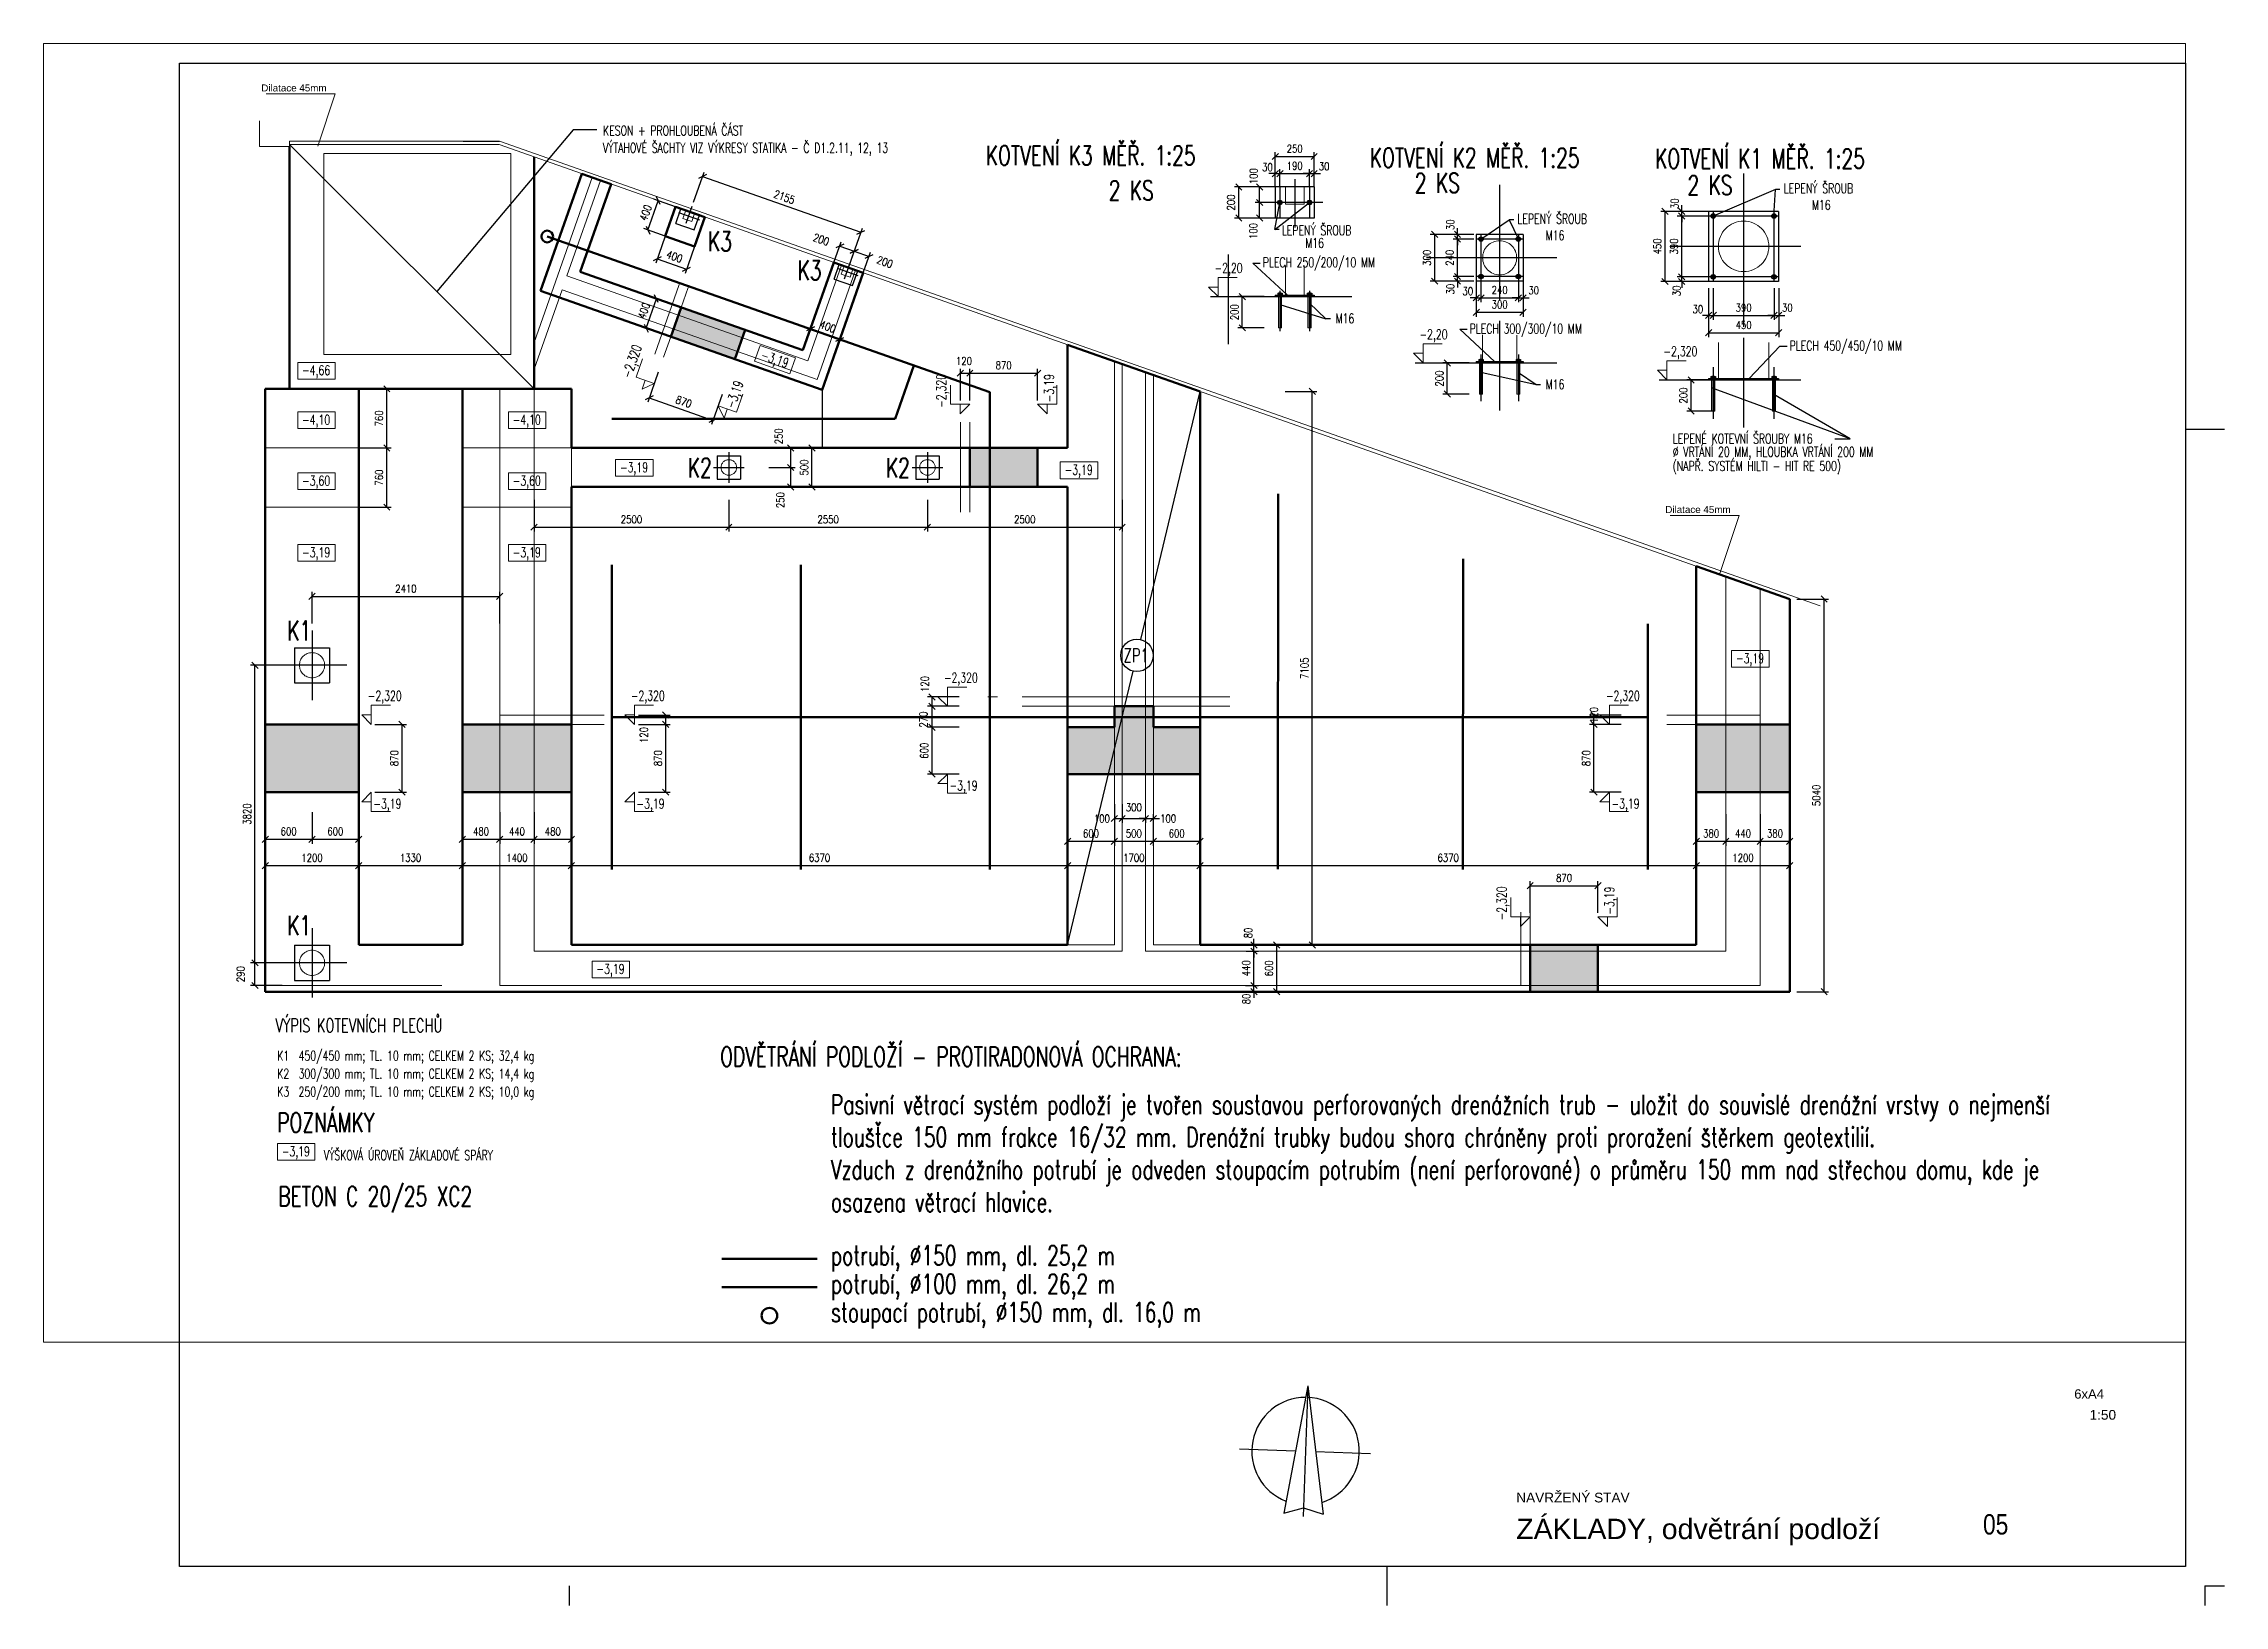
# Paper-space layout '05_základy' of a CAD drawing. Header units: millimetres. Extents: x -33 to 527, y -9 to 392.
# The model-space entities are those that its viewports show. They can reach past a viewport. Long polylines and large blocks are cut down to what shows.
import ezdxf

# ---------------------------------------------------------------- set-up
doc = ezdxf.new("R2010")
doc.units = ezdxf.units.MM
doc.header["$LTSCALE"] = 400
doc.header["$PDMODE"] = 3
for name, pattern in [('ACAD_ISO10W100', [18, 12, -3, 0, -3]), ('DASHDOT', [1, 0.5, -0.25, 0, -0.25]), ('DASHED', [0.75, 0.5, -0.25])]:
    doc.linetypes.add(name, pattern=pattern)
for name, color, linetype, lineweight in [('_Razitko', 7, 'Continuous', 9), ('RG_koty', 7, 'Continuous', 9), ('RG_pohled', 200, 'Continuous', 9), ('RG_popisy', 11, 'Continuous', 9), ('RG_radon_potrubí', 160, 'Continuous', 70), ('RG_zdivo nové', 1, 'Continuous', 50), ('RG_čerch 1', 6, 'DASHDOT', 9), ('RG_čárkovaně', 40, 'DASHED', 9), ('RG_šrafy', 253, 'Continuous', 9), ('text 2.5 mm', 7, 'Continuous', 13), ('text 3.5 mm', 7, 'Continuous', 15)]:
    doc.layers.add(name, color=color, linetype=linetype, lineweight=lineweight)
for name, color, linetype in [('obrys slabý', 7, 'Continuous'), ('RG_Rámeček', 5, 'Continuous'), ('čerchovaná', 1, 'ACAD_ISO10W100')]:
    doc.layers.add(name, color=color, linetype=linetype)
doc.styles.add('ARIAL', font='Arial.ttf')
doc.styles.add('Arial 250', font='Arial Bold.ttf', dxfattribs={"height": 250})
doc.styles.add('Koty', font='romans.shx', dxfattribs={"width": 0.8})
doc.styles.add('styl 2.5 mm', font='simplex.shx', dxfattribs={"width": 0.7, "height": 0.125})
doc.styles.add('styl 3.5 mm', font='simplex.shx', dxfattribs={"width": 0.7, "height": 0.175})
doc.styles.add('styl 5 mm', font='simplex.shx', dxfattribs={"width": 0.7, "height": 0.25})
doc.dimstyles.new('RG_50_vnitřní', dxfattribs={"dimscale": 50, "dimtxt": 2, "dimasz": 1.6, "dimexe": 1.15, "dimexo": 0, "dimgap": 1, "dimtad": 1, "dimdec": 0, "dimrnd": 5, "dimzin": 0, "dimdsep": 46, "dimtxsty": 'Koty', "dimblk1": 'OBLIQUE', "dimblk2": 'OBLIQUE', "dimsah": 1, "dimcen": 0.09, "dimclrd": 256, "dimclre": 256, "dimclrt": 2, "dimazin": 0, "dimtfac": 1, "dimtdec": 0, "dimtmove": 2, "dimatfit": 3, "dimfxl": 1.15, "dimfxlon": 1, "dimtolj": 1, "dimtzin": 0, "dimarcsym": 0})

psp = doc.layouts.new('05_základy')

# ---------------------------------------------------------------- texts
at = {"lineweight": 50, "ltscale": 600, "style": 'ARIAL', "width": 0.8}
psp.add_text('05', height=5.231, dxfattribs=at).set_placement((464.65, 9.45))
at = {"layer": '_Razitko', "lineweight": 50, "ltscale": 300, "style": 'ARIAL'}
psp.add_text('1:50', height=2.5, dxfattribs=at).set_placement((492.01, 38.93, 29.49))
at = {"layer": '_Razitko', "lineweight": 50, "ltscale": 600, "style": 'ARIAL'}
for s, height, p in [('NAVRŽENÝ STAV', 2.5, (344.81, 17.69, 29.49)), ('ZÁKLADY, odvětrání podloží', 5.2313, (344.81, 8.28, 29.49))]:
    psp.add_text(s, height=height, dxfattribs=at).set_placement(p)

msp = doc.modelspace()

# ---------------------------------------------------------------- texts
at = {"layer": 'RG_koty', "style": 'styl 2.5 mm', "width": 0.7}
for s, p in [('-2,20', (345734.3, -256443.5)), ('-2,20', (348365.2, -257294.7)), ('-2,320', (351496.8, -257512.6)), ('-4,66', (334021.2, -257755.5)), ('-4,10', (334021.2, -258390.8)), ('-4,10', (336725.4, -258390.8)), ('-3,19', (338102.4, -259002.2)), ('-3,19', (343810.2, -259033.9)), ('-3,60', (334021.2, -259173.7)), ('-3,60', (336725.4, -259173.7)), ('-3,19', (334021.2, -260093.8)), ('-3,19', (336725.4, -260093.8)), ('-3,19', (352429, -261453.2)), ('-2,320', (342260.1, -261702.7)), ('-2,320', (334864, -261935.1)), ('-2,320', (338241.2, -261935.1)), ('-2,320', (350758.1, -261935.1)), ('-3,19', (342332.3, -263086.9)), ('-3,19', (334936.2, -263319.3)), ('-3,19', (338313.4, -263319.3)), ('-3,19', (350830.3, -263319.3)), ('-3,19', (337799.6, -265441.3)), ('-3,19', (333760.6, -267783.8))]:
    msp.add_text(s, height=125, dxfattribs=at).set_placement(p)
for s, rotation, p in [('-2,320', 70.6159, (338240, -257804)), ('-3,19', 340.52609, (339900.3, -257547.4)), ('-2,320', 90, (342288, -258175.3)), ('-3,19', 90, (343672.3, -258103.1)), ('-3,19', 70.6159, (339569.8, -258195.3)), ('-2,320', 90, (349481.7, -264754.7)), ('-3,19', 90, (350866, -264682.5))]:
    msp.add_text(s, height=125, rotation=rotation, dxfattribs=at).set_placement(p)
at = {"layer": 'RG_popisy', "width": 0.7}
for s, height, style, p in [('KOTVENÍ K3 MĚŘ. 1:25', 250, 'styl 5 mm', (342796.7, -255060.2)), ('KOTVENÍ K2 MĚŘ. 1:25', 250, 'styl 5 mm', (347726.1, -255090.4)), ('KOTVENÍ K1 MĚŘ. 1:25', 250, 'styl 5 mm', (351389.4, -255101.3)), ('2 KS', 250, 'styl 5 mm', (344375.2, -255509.4)), ('2 KS', 250, 'styl 5 mm', (348304.8, -255414.3)), ('2 KS', 250, 'styl 5 mm', (351806, -255443)), ('K3', 250, 'styl 5 mm', (339231, -256163.5)), ('K3', 250, 'styl 5 mm', (340380.3, -256535.7)), ('K2', 250, 'styl 5 mm', (338971.5, -259070)), ('K2', 250, 'styl 5 mm', (341514.7, -259070)), ('K1', 250, 'styl 5 mm', (333829.7, -261160.5)), ('ZP1', 175, 'styl 3.5 mm', (344567.9, -261441.4)), ('K1', 250, 'styl 5 mm', (333829.7, -264946.3)), ('ODVĚTRÁNÍ PODLOŽÍ - PROTIRADONOVÁ OCHRANA:', 250, 'styl 5 mm', (339386.5, -266630)), ('POZNÁMKY', 250, 'styl 5 mm', (333702.1, -267475.8)), ('BETON C 20/25 XC2', 250, 'styl 5 mm', (333714.7, -268422.5))]:
    msp.add_text(s, height=height, dxfattribs=dict(at, style=style)).set_placement(p)
at = {"layer": 'RG_popisy', "char_height": 90, "attachment_point": 1, "style": 'Arial 250'}
for insert in [(333609.3, -254023.5), (351633.1, -259435.9)]:
    msp.add_mtext('\\pxi-1.25;{\\fArial|b0|i0|c238|p34;Dilatace 45mm}', dxfattribs=dict(at, insert=insert))
at = {"layer": 'RG_popisy', "char_height": 250, "attachment_point": 1, "style": 'styl 5 mm'}
for s, width, insert in [('Pasivní větrací systém podloží je tvořen soustavou perforovaných drenážních trub - uložit do souvislé drenážní vrstvy o nejmenší tloušťce 150 mm frakce 16/32 mm. Drenážní trubky budou shora chráněny proti proražení štěrkem geotextilií. \\PVzduch z drenážního potrubí je odveden stoupacím potrubím (není perforované) o průměru 150 mm nad střechou domu, kde je osazena větrací hlavice.', 17080.249, (340810, -266994.7)), ('potrubí, %%C150 mm, dl. 25,2 m', 8440.276, (340810, -268931.1)), ('potrubí, %%C100 mm, dl. 26,2 m', 8440.276, (340810, -269296)), ('stoupací potrubí, %%C150 mm, dl. 16,0 m', 8440.276, (340810, -269660.9))]:
    msp.add_mtext_dynamic_manual_height_columns(s, width=width, gutter_width=500, heights=[0], dxfattribs=dict(at, insert=insert))
at = {"layer": 'text 2.5 mm', "ltscale": 0.5, "style": 'styl 2.5 mm', "width": 0.7}
for s, p in [('VÝTAHOVÉ ŠACHTY VIZ VÝKRESY STATIKA - Č D1.2.11, 12, 13', (337883.9, -254900)), ('KESON + PROHLOUBENÁ ČÁST', (337883.9, -254678.5)), ('LEPENÝ ŠROUB', (353040.1, -255421.2)), ('M16', (353402.5, -255632.8)), ('LEPENÝ ŠROUB', (346598, -255959.8)), ('LEPENÝ ŠROUB', (349622.8, -255811.2)), ('M16', (346898.6, -256121.8)), ('M16', (349985.3, -256022.7)), ('PLECH 250/200/10 MM', (346353, -256370.3)), ('M16', (347288, -257090.3)), ('PLECH 300/300/10 MM', (349009.1, -257221.5)), ('PLECH 450/450/10 MM', (353117, -257439.4)), ('M16', (349985.3, -257936.5)), ('%%C VRTÁNÍ 20 MM, HLOUBKA VRTÁNÍ 200 MM', (351615.9, -258802.8)), ('LEPENÉ KOTEVNÍ ŠROUBY M16', (351615.9, -258633)), ('(NAPŘ. SYSTÉM HILTI - HIT RE 500)', (351615.9, -258985.1)), ('K1  450/450 mm; TL. 10 mm; CELKEM 2 KS; 32,4 kg', (333701.8, -266555.3)), ('K2  300/300 mm; TL. 10 mm; CELKEM 2 KS; 14,4 kg', (333701.8, -266786.3)), ('K3  250/200 mm; TL. 10 mm; CELKEM 2 KS; 10,0 kg', (333701.8, -267017.3)), ('VÝŠKOVÁ ÚROVEŇ ZÁKLADOVÉ SPÁRY', (334299.6, -267832.4))]:
    msp.add_text(s, height=125, dxfattribs=at).set_placement(p)
at = {"layer": 'text 3.5 mm', "ltscale": 0.5, "style": 'styl 3.5 mm', "width": 0.7}
msp.add_text('VÝPIS KOTEVNÍCH PLECHŮ', height=175, dxfattribs=at).set_placement((333679.9, -266192.1))

# ---------------------------------------------------------------- blocks, each defined once
blk = doc.blocks.new('*U631')
for points in [[(-5, 297), (0, 297)], [(0, 297), (5, 297)], [(-420, 0), (-420, -5)], [(-210, 5), (-210, 0)], [(-210, 0), (-210, -5)], [(0, 0), (0, -5)], [(0, 0), (5, 0)]]:
    blk.add_lwpolyline(points)
at = {"layer": 'RG_Rámeček'}
blk.add_lwpolyline([(-5, 5), (-520, 5), (-520, 391), (-5, 391)], close=True, dxfattribs=at)
at = {"layer": '_Razitko', "style": 'ARIAL'}
blk.add_attdef('FORMAT_RG', (-33.55, 48.1), '', height=2.4, dxfattribs=at)
blk = doc.blocks.new('severka')
for p, q in [((0, 841), (-253, -804)), ((0, 841), (253, -800)), ((0, 841), (0, -841)), ((-847, 0), (-129, 0)), ((129, 0), (835, 0)), ((-253, -804), (0, -728)), ((0, -728), (253, -800))]:
    blk.add_line(p, q)
for start, end in [(91.9392, 250.5597), (289.4403, 90)]:
    blk.add_arc((0, 0), 690, start, end)
blk.add_solid([(0, 841), (0, -728), (253, -800), (0, 841)])
blk = doc.blocks.new('_Oblique')
at = {"color": 0, "linetype": 'ByBlock', "lineweight": -2}
blk.add_line((-0.5, -0.5), (0.5, 0.5), dxfattribs=at)
blk = doc.blocks.new('*D547')
at = {"layer": 'Defpoints', "color": 0, "transparency": 16777216}
for p in [(333548, -263777), (334748, -263777), (334748, -264052)]:
    blk.add_point(p, dxfattribs=at)
at = {"layer": 'RG_koty', "lineweight": -2, "transparency": 16777216}
for p, q in [((333548, -263777), (333548, -264109)), ((334748, -263777), (334748, -264109)), ((333548, -264052), (334748, -264052))]:
    blk.add_line(p, q, dxfattribs=at)
at = {"layer": 'RG_koty', "lineweight": -2, "transparency": 16777216, "xscale": 80, "yscale": 80, "zscale": 80, "rotation": 180}
blk.add_blockref('_Oblique', (333548, -264052), dxfattribs=at)
at = {"layer": 'RG_koty', "lineweight": -2, "transparency": 16777216, "xscale": 80, "yscale": 80, "zscale": 80}
blk.add_blockref('_Oblique', (334748, -264052), dxfattribs=at)
at = {"layer": 'RG_koty', "color": 2, "transparency": 16777216, "insert": (334148, -263952), "char_height": 100, "attachment_point": 5, "style": 'Koty'}
blk.add_mtext('\\A1;1200', dxfattribs=at)
blk = doc.blocks.new('*D548')
at = {"layer": 'Defpoints', "color": 0, "transparency": 16777216}
for p in [(334748, -263777), (336078, -264052), (336078, -264052)]:
    blk.add_point(p, dxfattribs=at)
at = {"layer": 'RG_koty', "lineweight": -2, "transparency": 16777216}
for p, q in [((334748, -263777), (334748, -264109)), ((334748, -264052), (336078, -264052)), ((336078, -264052), (336078, -263994))]:
    blk.add_line(p, q, dxfattribs=at)
at = {"layer": 'RG_koty', "lineweight": -2, "transparency": 16777216, "xscale": 80, "yscale": 80, "zscale": 80, "rotation": 180}
blk.add_blockref('_Oblique', (334748, -264052), dxfattribs=at)
at = {"layer": 'RG_koty', "lineweight": -2, "transparency": 16777216, "xscale": 80, "yscale": 80, "zscale": 80}
blk.add_blockref('_Oblique', (336078, -264052), dxfattribs=at)
at = {"layer": 'RG_koty', "color": 2, "transparency": 16777216, "insert": (335413, -263952), "char_height": 100, "attachment_point": 5, "style": 'Koty'}
blk.add_mtext('\\A1;1330', dxfattribs=at)
blk = doc.blocks.new('*D549')
at = {"layer": 'Defpoints', "color": 0, "transparency": 16777216}
for p in [(336078, -264052), (337478, -264052), (337478, -264052)]:
    blk.add_point(p, dxfattribs=at)
at = {"layer": 'RG_koty', "lineweight": -2, "transparency": 16777216}
for p, q in [((336078, -264052), (336078, -263994)), ((336078, -264052), (337478, -264052)), ((337478, -264052), (337478, -263994))]:
    blk.add_line(p, q, dxfattribs=at)
at = {"layer": 'RG_koty', "lineweight": -2, "transparency": 16777216, "xscale": 80, "yscale": 80, "zscale": 80, "rotation": 180}
blk.add_blockref('_Oblique', (336078, -264052), dxfattribs=at)
at = {"layer": 'RG_koty', "lineweight": -2, "transparency": 16777216, "xscale": 80, "yscale": 80, "zscale": 80}
blk.add_blockref('_Oblique', (337478, -264052), dxfattribs=at)
at = {"layer": 'RG_koty', "color": 2, "transparency": 16777216, "insert": (336778, -263952), "char_height": 100, "attachment_point": 5, "style": 'Koty'}
blk.add_mtext('\\A1;1400', dxfattribs=at)
blk = doc.blocks.new('*D550')
at = {"layer": 'Defpoints', "color": 0, "transparency": 16777216}
for p in [(337478, -264052), (343848, -264052), (343848, -264052)]:
    blk.add_point(p, dxfattribs=at)
at = {"layer": 'RG_koty', "lineweight": -2, "transparency": 16777216}
for p, q in [((337478, -264052), (337478, -263994)), ((337478, -264052), (343848, -264052)), ((343848, -264052), (343848, -263994))]:
    blk.add_line(p, q, dxfattribs=at)
at = {"layer": 'RG_koty', "lineweight": -2, "transparency": 16777216, "xscale": 80, "yscale": 80, "zscale": 80, "rotation": 180}
blk.add_blockref('_Oblique', (337478, -264052), dxfattribs=at)
at = {"layer": 'RG_koty', "lineweight": -2, "transparency": 16777216, "xscale": 80, "yscale": 80, "zscale": 80}
blk.add_blockref('_Oblique', (343848, -264052), dxfattribs=at)
at = {"layer": 'RG_koty', "color": 2, "transparency": 16777216, "insert": (340663, -263952), "char_height": 100, "attachment_point": 5, "style": 'Koty'}
blk.add_mtext('\\A1;6370', dxfattribs=at)
blk = doc.blocks.new('*D551')
at = {"layer": 'Defpoints', "color": 0, "transparency": 16777216}
for p in [(343848, -264052), (345548, -264052), (345548, -264052)]:
    blk.add_point(p, dxfattribs=at)
at = {"layer": 'RG_koty', "lineweight": -2, "transparency": 16777216}
for p, q in [((343848, -264052), (343848, -263994)), ((343848, -264052), (345548, -264052)), ((345548, -264052), (345548, -264109))]:
    blk.add_line(p, q, dxfattribs=at)
at = {"layer": 'RG_koty', "lineweight": -2, "transparency": 16777216, "xscale": 80, "yscale": 80, "zscale": 80, "rotation": 180}
blk.add_blockref('_Oblique', (343848, -264052), dxfattribs=at)
at = {"layer": 'RG_koty', "lineweight": -2, "transparency": 16777216, "xscale": 80, "yscale": 80, "zscale": 80}
blk.add_blockref('_Oblique', (345548, -264052), dxfattribs=at)
at = {"layer": 'RG_koty', "color": 2, "transparency": 16777216, "insert": (344698, -263952), "char_height": 100, "attachment_point": 5, "style": 'Koty'}
blk.add_mtext('\\A1;1700', dxfattribs=at)
blk = doc.blocks.new('*D552')
at = {"layer": 'Defpoints', "color": 0, "transparency": 16777216}
for p in [(345548, -264052), (351918, -264051), (351918, -264052)]:
    blk.add_point(p, dxfattribs=at)
at = {"layer": 'RG_koty', "lineweight": -2, "transparency": 16777216}
for p, q in [((345548, -264052), (345548, -264109)), ((345548, -264052), (351918, -264052)), ((351918, -264051), (351918, -264109))]:
    blk.add_line(p, q, dxfattribs=at)
at = {"layer": 'RG_koty', "lineweight": -2, "transparency": 16777216, "xscale": 80, "yscale": 80, "zscale": 80, "rotation": 180}
blk.add_blockref('_Oblique', (345548, -264052), dxfattribs=at)
at = {"layer": 'RG_koty', "lineweight": -2, "transparency": 16777216, "xscale": 80, "yscale": 80, "zscale": 80}
blk.add_blockref('_Oblique', (351918, -264052), dxfattribs=at)
at = {"layer": 'RG_koty', "color": 2, "transparency": 16777216, "insert": (348733, -263952), "char_height": 100, "attachment_point": 5, "style": 'Koty'}
blk.add_mtext('\\A1;6370', dxfattribs=at)
blk = doc.blocks.new('*D553')
at = {"layer": 'Defpoints', "color": 0, "transparency": 16777216}
for p in [(351918, -264051), (353118, -264052), (353118, -264052)]:
    blk.add_point(p, dxfattribs=at)
at = {"layer": 'RG_koty', "lineweight": -2, "transparency": 16777216}
for p, q in [((351918, -264051), (351918, -264109)), ((351918, -264052), (353118, -264052)), ((353118, -264052), (353118, -263994))]:
    blk.add_line(p, q, dxfattribs=at)
at = {"layer": 'RG_koty', "lineweight": -2, "transparency": 16777216, "xscale": 80, "yscale": 80, "zscale": 80, "rotation": 180}
blk.add_blockref('_Oblique', (351918, -264052), dxfattribs=at)
at = {"layer": 'RG_koty', "lineweight": -2, "transparency": 16777216, "xscale": 80, "yscale": 80, "zscale": 80}
blk.add_blockref('_Oblique', (353118, -264052), dxfattribs=at)
at = {"layer": 'RG_koty', "color": 2, "transparency": 16777216, "insert": (352518, -263952), "char_height": 100, "attachment_point": 5, "style": 'Koty'}
blk.add_mtext('\\A1;1200', dxfattribs=at)
blk = doc.blocks.new('*D554')
at = {"layer": 'Defpoints', "color": 0, "transparency": 16777216}
for p in [(333548, -263365), (334148, -263365), (334148, -263714)]:
    blk.add_point(p, dxfattribs=at)
at = {"layer": 'RG_koty', "lineweight": -2, "transparency": 16777216}
for p, q in [((333548, -263365), (333548, -263771)), ((334148, -263365), (334148, -263771)), ((333548, -263714), (334148, -263714))]:
    blk.add_line(p, q, dxfattribs=at)
at = {"layer": 'RG_koty', "lineweight": -2, "transparency": 16777216, "xscale": 80, "yscale": 80, "zscale": 80, "rotation": 180}
blk.add_blockref('_Oblique', (333548, -263714), dxfattribs=at)
at = {"layer": 'RG_koty', "lineweight": -2, "transparency": 16777216, "xscale": 80, "yscale": 80, "zscale": 80}
blk.add_blockref('_Oblique', (334148, -263714), dxfattribs=at)
at = {"layer": 'RG_koty', "color": 2, "transparency": 16777216, "insert": (333848, -263614), "char_height": 100, "attachment_point": 5, "style": 'Koty'}
blk.add_mtext('\\A1;600', dxfattribs=at)
blk = doc.blocks.new('*D555')
at = {"layer": 'Defpoints', "color": 0, "transparency": 16777216}
for p in [(334148, -263365), (334748, -263365), (334748, -263714)]:
    blk.add_point(p, dxfattribs=at)
at = {"layer": 'RG_koty', "lineweight": -2, "transparency": 16777216}
for p, q in [((334148, -263365), (334148, -263771)), ((334748, -263365), (334748, -263771)), ((334148, -263714), (334748, -263714))]:
    blk.add_line(p, q, dxfattribs=at)
at = {"layer": 'RG_koty', "lineweight": -2, "transparency": 16777216, "xscale": 80, "yscale": 80, "zscale": 80, "rotation": 180}
blk.add_blockref('_Oblique', (334148, -263714), dxfattribs=at)
at = {"layer": 'RG_koty', "lineweight": -2, "transparency": 16777216, "xscale": 80, "yscale": 80, "zscale": 80}
blk.add_blockref('_Oblique', (334748, -263714), dxfattribs=at)
at = {"layer": 'RG_koty', "color": 2, "transparency": 16777216, "insert": (334448, -263614), "char_height": 100, "attachment_point": 5, "style": 'Koty'}
blk.add_mtext('\\A1;600', dxfattribs=at)
blk = doc.blocks.new('*D556')
at = {"layer": 'Defpoints', "color": 0, "transparency": 16777216}
for p in [(336078, -263365), (336558, -263365), (336558, -263714)]:
    blk.add_point(p, dxfattribs=at)
at = {"layer": 'RG_koty', "lineweight": -2, "transparency": 16777216}
for p, q in [((336078, -263365), (336078, -263771)), ((336558, -263365), (336558, -263771)), ((336078, -263714), (336558, -263714))]:
    blk.add_line(p, q, dxfattribs=at)
at = {"layer": 'RG_koty', "lineweight": -2, "transparency": 16777216, "xscale": 80, "yscale": 80, "zscale": 80, "rotation": 180}
blk.add_blockref('_Oblique', (336078, -263714), dxfattribs=at)
at = {"layer": 'RG_koty', "lineweight": -2, "transparency": 16777216, "xscale": 80, "yscale": 80, "zscale": 80}
blk.add_blockref('_Oblique', (336558, -263714), dxfattribs=at)
at = {"layer": 'RG_koty', "color": 2, "transparency": 16777216, "insert": (336318, -263614), "char_height": 100, "attachment_point": 5, "style": 'Koty'}
blk.add_mtext('\\A1;480', dxfattribs=at)
blk = doc.blocks.new('*D557')
at = {"layer": 'Defpoints', "color": 0, "transparency": 16777216}
for p in [(336558, -263365), (336999, -263365), (336999, -263714)]:
    blk.add_point(p, dxfattribs=at)
at = {"layer": 'RG_koty', "lineweight": -2, "transparency": 16777216}
for p, q in [((336558, -263365), (336558, -263771)), ((336999, -263365), (336999, -263771)), ((336558, -263714), (336999, -263714))]:
    blk.add_line(p, q, dxfattribs=at)
at = {"layer": 'RG_koty', "lineweight": -2, "transparency": 16777216, "xscale": 80, "yscale": 80, "zscale": 80, "rotation": 180}
blk.add_blockref('_Oblique', (336558, -263714), dxfattribs=at)
at = {"layer": 'RG_koty', "lineweight": -2, "transparency": 16777216, "xscale": 80, "yscale": 80, "zscale": 80}
blk.add_blockref('_Oblique', (336999, -263714), dxfattribs=at)
at = {"layer": 'RG_koty', "color": 2, "transparency": 16777216, "insert": (336778, -263614), "char_height": 100, "attachment_point": 5, "style": 'Koty'}
blk.add_mtext('\\A1;440', dxfattribs=at)
blk = doc.blocks.new('*D558')
at = {"layer": 'Defpoints', "color": 0, "transparency": 16777216}
for p in [(336999, -263365), (337479, -263365), (337479, -263714)]:
    blk.add_point(p, dxfattribs=at)
at = {"layer": 'RG_koty', "lineweight": -2, "transparency": 16777216}
for p, q in [((336999, -263365), (336999, -263771)), ((337479, -263365), (337479, -263771)), ((336999, -263714), (337479, -263714))]:
    blk.add_line(p, q, dxfattribs=at)
at = {"layer": 'RG_koty', "lineweight": -2, "transparency": 16777216, "xscale": 80, "yscale": 80, "zscale": 80, "rotation": 180}
blk.add_blockref('_Oblique', (336999, -263714), dxfattribs=at)
at = {"layer": 'RG_koty', "lineweight": -2, "transparency": 16777216, "xscale": 80, "yscale": 80, "zscale": 80}
blk.add_blockref('_Oblique', (337479, -263714), dxfattribs=at)
at = {"layer": 'RG_koty', "color": 2, "transparency": 16777216, "insert": (337239, -263614), "char_height": 100, "attachment_point": 5, "style": 'Koty'}
blk.add_mtext('\\A1;480', dxfattribs=at)
blk = doc.blocks.new('*D559')
at = {"layer": 'Defpoints', "color": 0, "transparency": 16777216}
for p in [(343848, -263365), (344448, -263365), (344448, -263740)]:
    blk.add_point(p, dxfattribs=at)
at = {"layer": 'RG_koty', "lineweight": -2, "transparency": 16777216}
for p, q in [((343848, -263390), (343848, -263797)), ((344448, -263390), (344448, -263797)), ((343848, -263740), (344448, -263740))]:
    blk.add_line(p, q, dxfattribs=at)
at = {"layer": 'RG_koty', "lineweight": -2, "transparency": 16777216, "xscale": 80, "yscale": 80, "zscale": 80, "rotation": 180}
blk.add_blockref('_Oblique', (343848, -263740), dxfattribs=at)
at = {"layer": 'RG_koty', "lineweight": -2, "transparency": 16777216, "xscale": 80, "yscale": 80, "zscale": 80}
blk.add_blockref('_Oblique', (344448, -263740), dxfattribs=at)
at = {"layer": 'RG_koty', "color": 2, "transparency": 16777216, "insert": (344148, -263640), "char_height": 100, "attachment_point": 5, "style": 'Koty'}
blk.add_mtext('\\A1;600', dxfattribs=at)
blk = doc.blocks.new('*D560')
at = {"layer": 'Defpoints', "color": 0, "transparency": 16777216}
for p in [(344448, -263365), (344948, -263365), (344948, -263740)]:
    blk.add_point(p, dxfattribs=at)
at = {"layer": 'RG_koty', "lineweight": -2, "transparency": 16777216}
for p, q in [((344448, -263390), (344448, -263797)), ((344948, -263390), (344948, -263797)), ((344448, -263740), (344948, -263740))]:
    blk.add_line(p, q, dxfattribs=at)
at = {"layer": 'RG_koty', "lineweight": -2, "transparency": 16777216, "xscale": 80, "yscale": 80, "zscale": 80, "rotation": 180}
blk.add_blockref('_Oblique', (344448, -263740), dxfattribs=at)
at = {"layer": 'RG_koty', "lineweight": -2, "transparency": 16777216, "xscale": 80, "yscale": 80, "zscale": 80}
blk.add_blockref('_Oblique', (344948, -263740), dxfattribs=at)
at = {"layer": 'RG_koty', "color": 2, "transparency": 16777216, "insert": (344698, -263640), "char_height": 100, "attachment_point": 5, "style": 'Koty'}
blk.add_mtext('\\A1;500', dxfattribs=at)
blk = doc.blocks.new('*D561')
at = {"layer": 'Defpoints', "color": 0, "transparency": 16777216}
for p in [(344948, -263365), (345548, -263365), (345548, -263740)]:
    blk.add_point(p, dxfattribs=at)
at = {"layer": 'RG_koty', "lineweight": -2, "transparency": 16777216}
for p, q in [((344948, -263390), (344948, -263797)), ((345548, -263390), (345548, -263797)), ((344948, -263740), (345548, -263740))]:
    blk.add_line(p, q, dxfattribs=at)
at = {"layer": 'RG_koty', "lineweight": -2, "transparency": 16777216, "xscale": 80, "yscale": 80, "zscale": 80, "rotation": 180}
blk.add_blockref('_Oblique', (344948, -263740), dxfattribs=at)
at = {"layer": 'RG_koty', "lineweight": -2, "transparency": 16777216, "xscale": 80, "yscale": 80, "zscale": 80}
blk.add_blockref('_Oblique', (345548, -263740), dxfattribs=at)
at = {"layer": 'RG_koty', "color": 2, "transparency": 16777216, "insert": (345248, -263640), "char_height": 100, "attachment_point": 5, "style": 'Koty'}
blk.add_mtext('\\A1;600', dxfattribs=at)
blk = doc.blocks.new('*D562')
at = {"layer": 'Defpoints', "color": 0, "transparency": 16777216}
for p in [(351918, -263365), (352298, -263365), (352298, -263740)]:
    blk.add_point(p, dxfattribs=at)
at = {"layer": 'RG_koty', "lineweight": -2, "transparency": 16777216}
for p, q in [((351918, -263390), (351918, -263797)), ((352298, -263390), (352298, -263797)), ((351918, -263740), (352298, -263740))]:
    blk.add_line(p, q, dxfattribs=at)
at = {"layer": 'RG_koty', "lineweight": -2, "transparency": 16777216, "xscale": 80, "yscale": 80, "zscale": 80, "rotation": 180}
blk.add_blockref('_Oblique', (351918, -263740), dxfattribs=at)
at = {"layer": 'RG_koty', "lineweight": -2, "transparency": 16777216, "xscale": 80, "yscale": 80, "zscale": 80}
blk.add_blockref('_Oblique', (352298, -263740), dxfattribs=at)
at = {"layer": 'RG_koty', "color": 2, "transparency": 16777216, "insert": (352108, -263640), "char_height": 100, "attachment_point": 5, "style": 'Koty'}
blk.add_mtext('\\A1;380', dxfattribs=at)
blk = doc.blocks.new('*D563')
at = {"layer": 'Defpoints', "color": 0, "transparency": 16777216}
for p in [(352298, -263365), (352738, -263365), (352738, -263740)]:
    blk.add_point(p, dxfattribs=at)
at = {"layer": 'RG_koty', "lineweight": -2, "transparency": 16777216}
for p, q in [((352298, -263390), (352298, -263797)), ((352738, -263390), (352738, -263797)), ((352298, -263740), (352738, -263740))]:
    blk.add_line(p, q, dxfattribs=at)
at = {"layer": 'RG_koty', "lineweight": -2, "transparency": 16777216, "xscale": 80, "yscale": 80, "zscale": 80, "rotation": 180}
blk.add_blockref('_Oblique', (352298, -263740), dxfattribs=at)
at = {"layer": 'RG_koty', "lineweight": -2, "transparency": 16777216, "xscale": 80, "yscale": 80, "zscale": 80}
blk.add_blockref('_Oblique', (352738, -263740), dxfattribs=at)
at = {"layer": 'RG_koty', "color": 2, "transparency": 16777216, "insert": (352518, -263640), "char_height": 100, "attachment_point": 5, "style": 'Koty'}
blk.add_mtext('\\A1;440', dxfattribs=at)
blk = doc.blocks.new('*D564')
at = {"layer": 'Defpoints', "color": 0, "transparency": 16777216}
for p in [(352738, -263365), (353118, -263365), (353118, -263740)]:
    blk.add_point(p, dxfattribs=at)
at = {"layer": 'RG_koty', "lineweight": -2, "transparency": 16777216}
for p, q in [((352738, -263390), (352738, -263797)), ((353118, -263390), (353118, -263797)), ((352738, -263740), (353118, -263740))]:
    blk.add_line(p, q, dxfattribs=at)
at = {"layer": 'RG_koty', "lineweight": -2, "transparency": 16777216, "xscale": 80, "yscale": 80, "zscale": 80, "rotation": 180}
blk.add_blockref('_Oblique', (352738, -263740), dxfattribs=at)
at = {"layer": 'RG_koty', "lineweight": -2, "transparency": 16777216, "xscale": 80, "yscale": 80, "zscale": 80}
blk.add_blockref('_Oblique', (353118, -263740), dxfattribs=at)
at = {"layer": 'RG_koty', "color": 2, "transparency": 16777216, "insert": (352928, -263640), "char_height": 100, "attachment_point": 5, "style": 'Koty'}
blk.add_mtext('\\A1;380', dxfattribs=at)
blk = doc.blocks.new('*D565')
at = {"layer": 'Defpoints', "color": 0, "transparency": 16777216}
for p in [(344448, -263263), (344548, -263263), (344548, -263448)]:
    blk.add_point(p, dxfattribs=at)
at = {"layer": 'RG_koty', "lineweight": -2, "transparency": 16777216}
for p, q in [((344448, -263263), (344448, -263505)), ((344548, -263263), (344548, -263505)), ((344448, -263448), (344548, -263448))]:
    blk.add_line(p, q, dxfattribs=at)
at = {"layer": 'RG_koty', "lineweight": -2, "transparency": 16777216, "xscale": 80, "yscale": 80, "zscale": 80, "rotation": 180}
blk.add_blockref('_Oblique', (344448, -263448), dxfattribs=at)
at = {"layer": 'RG_koty', "lineweight": -2, "transparency": 16777216, "xscale": 80, "yscale": 80, "zscale": 80}
blk.add_blockref('_Oblique', (344548, -263448), dxfattribs=at)
at = {"layer": 'RG_koty', "color": 2, "transparency": 16777216, "insert": (344288, -263448), "char_height": 100, "attachment_point": 5, "style": 'Koty'}
blk.add_mtext('\\A1;100', dxfattribs=at)
blk = doc.blocks.new('*D566')
at = {"layer": 'Defpoints', "color": 0, "transparency": 16777216}
for p in [(344548, -263263), (344848, -263448), (344848, -263448)]:
    blk.add_point(p, dxfattribs=at)
at = {"layer": 'RG_koty', "lineweight": -2, "transparency": 16777216}
for p, q in [((344548, -263263), (344548, -263505)), ((344548, -263448), (344848, -263448)), ((344848, -263448), (344848, -263505))]:
    blk.add_line(p, q, dxfattribs=at)
at = {"layer": 'RG_koty', "lineweight": -2, "transparency": 16777216, "xscale": 80, "yscale": 80, "zscale": 80, "rotation": 180}
blk.add_blockref('_Oblique', (344548, -263448), dxfattribs=at)
at = {"layer": 'RG_koty', "lineweight": -2, "transparency": 16777216, "xscale": 80, "yscale": 80, "zscale": 80}
blk.add_blockref('_Oblique', (344848, -263448), dxfattribs=at)
at = {"layer": 'RG_koty', "color": 2, "transparency": 16777216, "insert": (344698, -263304), "char_height": 100, "attachment_point": 5, "style": 'Koty'}
blk.add_mtext('\\A1;300', dxfattribs=at)
blk = doc.blocks.new('*D567')
at = {"layer": 'Defpoints', "color": 0, "transparency": 16777216}
for p in [(344848, -263448), (344948, -263448), (344948, -263448)]:
    blk.add_point(p, dxfattribs=at)
at = {"layer": 'RG_koty', "lineweight": -2, "transparency": 16777216}
for p, q in [((344848, -263448), (344768, -263448)), ((344848, -263448), (344848, -263505)), ((344848, -263448), (344948, -263448)), ((344948, -263448), (344948, -263505)), ((344948, -263448), (345028, -263448))]:
    blk.add_line(p, q, dxfattribs=at)
at = {"layer": 'RG_koty', "lineweight": -2, "transparency": 16777216, "xscale": 80, "yscale": 80, "zscale": 80}
blk.add_blockref('_Oblique', (344848, -263448), dxfattribs=at)
at = {"layer": 'RG_koty', "lineweight": -2, "transparency": 16777216, "xscale": 80, "yscale": 80, "zscale": 80, "rotation": 180}
blk.add_blockref('_Oblique', (344948, -263448), dxfattribs=at)
at = {"layer": 'RG_koty', "color": 2, "transparency": 16777216, "insert": (345138, -263448), "char_height": 100, "attachment_point": 5, "style": 'Koty'}
blk.add_mtext('\\A1;100', dxfattribs=at)
blk = doc.blocks.new('*D568')
at = {"layer": 'Defpoints', "color": 0, "transparency": 16777216}
for p in [(346111, -265071), (346532, -265071), (346114, -265671)]:
    blk.add_point(p, dxfattribs=at)
at = {"layer": 'RG_koty', "lineweight": -2, "transparency": 16777216}
for p, q in [((346182, -265071), (346590, -265071)), ((346532, -265671), (346532, -265071)), ((346182, -265671), (346590, -265671))]:
    blk.add_line(p, q, dxfattribs=at)
at = {"layer": 'RG_koty', "lineweight": -2, "transparency": 16777216, "xscale": 80, "yscale": 80, "zscale": 80}
for p, rotation in [((346532, -265071), 90), ((346532, -265671), 270)]:
    blk.add_blockref('_Oblique', p, dxfattribs=dict(at, rotation=rotation))
at = {"layer": 'RG_koty', "color": 2, "transparency": 16777216, "insert": (346432, -265371), "char_height": 100, "attachment_point": 5, "rotation": 90, "style": 'Koty'}
blk.add_mtext('\\A1;600', dxfattribs=at)
blk = doc.blocks.new('*D569')
at = {"layer": 'Defpoints', "color": 0, "transparency": 16777216}
for p in [(346111, -257965), (346989, -257965), (346111, -265071)]:
    blk.add_point(p, dxfattribs=at)
at = {"layer": 'RG_koty', "lineweight": -2, "transparency": 16777216}
for p, q in [((346639, -257965), (347046, -257965)), ((346989, -265071), (346989, -257965)), ((346639, -265071), (347046, -265071))]:
    blk.add_line(p, q, dxfattribs=at)
at = {"layer": 'RG_koty', "lineweight": -2, "transparency": 16777216, "xscale": 80, "yscale": 80, "zscale": 80}
for p, rotation in [((346989, -257965), 90), ((346989, -265071), 270)]:
    blk.add_blockref('_Oblique', p, dxfattribs=dict(at, rotation=rotation))
at = {"layer": 'RG_koty', "color": 2, "transparency": 16777216, "insert": (346889, -261518), "char_height": 100, "attachment_point": 5, "rotation": 90, "style": 'Koty'}
blk.add_mtext('\\A1;7105', dxfattribs=at)
blk = doc.blocks.new('*D570')
at = {"layer": 'Defpoints', "color": 0, "transparency": 16777216}
for p in [(346130, -265591), (346130, -265671), (346240, -265591)]:
    blk.add_point(p, dxfattribs=at)
at = {"layer": 'RG_koty', "lineweight": -2, "transparency": 16777216}
for p, q in [((346130, -265591), (346297, -265591)), ((346130, -265671), (346297, -265671)), ((346240, -265591), (346240, -265511)), ((346240, -265671), (346240, -265591)), ((346240, -265671), (346240, -265751))]:
    blk.add_line(p, q, dxfattribs=at)
at = {"layer": 'RG_koty', "lineweight": -2, "transparency": 16777216, "xscale": 80, "yscale": 80, "zscale": 80}
for p, rotation in [((346240, -265591), 270), ((346240, -265671), 90)]:
    blk.add_blockref('_Oblique', p, dxfattribs=dict(at, rotation=rotation))
at = {"layer": 'RG_koty', "color": 2, "transparency": 16777216, "insert": (346143, -265764), "char_height": 100, "attachment_point": 5, "rotation": 90, "style": 'Koty'}
blk.add_mtext('\\A1;80', dxfattribs=at)
blk = doc.blocks.new('*D571')
at = {"layer": 'Defpoints', "color": 0, "transparency": 16777216}
for p in [(346141, -265150), (346240, -265150), (346130, -265591)]:
    blk.add_point(p, dxfattribs=at)
at = {"layer": 'RG_koty', "lineweight": -2, "transparency": 16777216}
for p, q in [((346141, -265150), (346297, -265150)), ((346240, -265591), (346240, -265150)), ((346130, -265591), (346297, -265591))]:
    blk.add_line(p, q, dxfattribs=at)
at = {"layer": 'RG_koty', "lineweight": -2, "transparency": 16777216, "xscale": 80, "yscale": 80, "zscale": 80}
for p, rotation in [((346240, -265150), 90), ((346240, -265591), 270)]:
    blk.add_blockref('_Oblique', p, dxfattribs=dict(at, rotation=rotation))
at = {"layer": 'RG_koty', "color": 2, "transparency": 16777216, "insert": (346140, -265370), "char_height": 100, "attachment_point": 5, "rotation": 90, "style": 'Koty'}
blk.add_mtext('\\A1;440', dxfattribs=at)
blk = doc.blocks.new('*D572')
at = {"layer": 'Defpoints', "color": 0, "transparency": 16777216}
for p in [(346143, -265071), (346240, -265071), (346141, -265150)]:
    blk.add_point(p, dxfattribs=at)
at = {"layer": 'RG_koty', "lineweight": -2, "transparency": 16777216}
for p, q in [((346143, -265071), (346297, -265071)), ((346240, -265071), (346240, -264991)), ((346240, -265150), (346240, -265071)), ((346141, -265150), (346297, -265150)), ((346240, -265150), (346240, -265230))]:
    blk.add_line(p, q, dxfattribs=at)
at = {"layer": 'RG_koty', "lineweight": -2, "transparency": 16777216, "xscale": 80, "yscale": 80, "zscale": 80}
for p, rotation in [((346240, -265071), 270), ((346240, -265150), 90)]:
    blk.add_blockref('_Oblique', p, dxfattribs=dict(at, rotation=rotation))
at = {"layer": 'RG_koty', "color": 2, "transparency": 16777216, "insert": (346166, -264917), "char_height": 100, "attachment_point": 5, "rotation": 90, "style": 'Koty'}
blk.add_mtext('\\A1;80', dxfattribs=at)
blk = doc.blocks.new('*D573')
at = {"layer": 'Defpoints', "color": 0, "transparency": 16777216}
for p in [(353118, -260631), (353560, -260631), (353118, -265671)]:
    blk.add_point(p, dxfattribs=at)
at = {"layer": 'RG_koty', "lineweight": -2, "transparency": 16777216}
for p, q in [((353210, -260631), (353617, -260631)), ((353560, -265671), (353560, -260631)), ((353210, -265671), (353617, -265671))]:
    blk.add_line(p, q, dxfattribs=at)
at = {"layer": 'RG_koty', "lineweight": -2, "transparency": 16777216, "xscale": 80, "yscale": 80, "zscale": 80}
for p, rotation in [((353560, -260631), 90), ((353560, -265671), 270)]:
    blk.add_blockref('_Oblique', p, dxfattribs=dict(at, rotation=rotation))
at = {"layer": 'RG_koty', "color": 2, "transparency": 16777216, "insert": (353460, -263151), "char_height": 100, "attachment_point": 5, "rotation": 90, "style": 'Koty'}
blk.add_mtext('\\A1;5040', dxfattribs=at)
blk = doc.blocks.new('*D574')
at = {"layer": 'Defpoints', "color": 0, "transparency": 16777216}
for p in [(334748, -262239), (335304, -262239), (334748, -263109)]:
    blk.add_point(p, dxfattribs=at)
at = {"layer": 'RG_koty', "lineweight": -2, "transparency": 16777216}
for p, q in [((334954, -262239), (335362, -262239)), ((335304, -263109), (335304, -262239)), ((334954, -263109), (335362, -263109))]:
    blk.add_line(p, q, dxfattribs=at)
at = {"layer": 'RG_koty', "lineweight": -2, "transparency": 16777216, "xscale": 80, "yscale": 80, "zscale": 80}
for p, rotation in [((335304, -262239), 90), ((335304, -263109), 270)]:
    blk.add_blockref('_Oblique', p, dxfattribs=dict(at, rotation=rotation))
at = {"layer": 'RG_koty', "color": 2, "transparency": 16777216, "insert": (335204, -262674), "char_height": 100, "attachment_point": 5, "rotation": 90, "style": 'Koty'}
blk.add_mtext('\\A1;870', dxfattribs=at)
blk = doc.blocks.new('*D591')
at = {"layer": 'Defpoints', "color": 0, "transparency": 16777216}
for p in [(350656, -264310), (349786, -264854), (350656, -264854)]:
    blk.add_point(p, dxfattribs=at)
at = {"layer": 'RG_koty', "lineweight": -2, "transparency": 16777216}
for p, q in [((349786, -264660), (349786, -264252)), ((350656, -264660), (350656, -264252)), ((349786, -264310), (350656, -264310))]:
    blk.add_line(p, q, dxfattribs=at)
at = {"layer": 'RG_koty', "lineweight": -2, "transparency": 16777216, "xscale": 80, "yscale": 80, "zscale": 80, "rotation": 180}
blk.add_blockref('_Oblique', (349786, -264310), dxfattribs=at)
at = {"layer": 'RG_koty', "lineweight": -2, "transparency": 16777216, "xscale": 80, "yscale": 80, "zscale": 80}
blk.add_blockref('_Oblique', (350656, -264310), dxfattribs=at)
at = {"layer": 'RG_koty', "color": 2, "transparency": 16777216, "insert": (350221, -264210), "char_height": 100, "attachment_point": 5, "style": 'Koty'}
blk.add_mtext('\\A1;870', dxfattribs=at)
blk = doc.blocks.new('*D592')
at = {"layer": 'Defpoints', "color": 0, "transparency": 16777216}
for p in [(340652, -256866), (341029, -256998), (340925, -257295)]:
    blk.add_point(p, dxfattribs=at)
at = {"layer": 'RG_koty', "lineweight": -2, "transparency": 16777216}
for p, q in [((340652, -256866), (340528, -257216)), ((340547, -257162), (340925, -257295)), ((341029, -256998), (340906, -257349))]:
    blk.add_line(p, q, dxfattribs=at)
at = {"layer": 'RG_koty', "lineweight": -2, "transparency": 16777216, "xscale": 80, "yscale": 80, "zscale": 80}
for p, rotation in [((340547, -257162), 160.6062812248799), ((340925, -257295), 340.6062812248799)]:
    blk.add_blockref('_Oblique', p, dxfattribs=dict(at, rotation=rotation))
at = {"layer": 'RG_koty', "color": 2, "transparency": 16777216, "insert": (340769, -257134), "char_height": 100, "attachment_point": 5, "rotation": 340.6063, "style": 'Koty'}
blk.add_mtext('\\A1;400', dxfattribs=at)
blk = doc.blocks.new('*D593')
at = {"layer": 'Defpoints', "color": 0, "transparency": 16777216}
for p in [(338256, -256664), (338569, -256774), (338123, -257041)]:
    blk.add_point(p, dxfattribs=at)
at = {"layer": 'RG_koty', "lineweight": -2, "transparency": 16777216}
for p, q in [((338256, -256664), (338624, -256793)), ((338437, -257151), (338569, -256774)), ((338123, -257041), (338491, -257170))]:
    blk.add_line(p, q, dxfattribs=at)
at = {"layer": 'RG_koty', "lineweight": -2, "transparency": 16777216, "xscale": 80, "yscale": 80, "zscale": 80}
for p, rotation in [((338569, -256774), 70.60628122487994), ((338437, -257151), 250.60628122488)]:
    blk.add_blockref('_Oblique', p, dxfattribs=dict(at, rotation=rotation))
at = {"layer": 'RG_koty', "color": 2, "transparency": 16777216, "insert": (338409, -256929), "char_height": 100, "attachment_point": 5, "rotation": 70.6063, "style": 'Koty'}
blk.add_mtext('\\A1;400', dxfattribs=at)
blk = doc.blocks.new('*D594')
at = {"layer": 'Defpoints', "color": 0, "transparency": 16777216}
for p in [(340014, -258941), (340294, -258941), (340015, -259191)]:
    blk.add_point(p, dxfattribs=at)
at = {"layer": 'RG_koty', "lineweight": -2, "transparency": 16777216}
for p, q in [((340014, -258941), (340351, -258941)), ((340294, -259191), (340294, -258941)), ((340015, -259191), (340351, -259191))]:
    blk.add_line(p, q, dxfattribs=at)
at = {"layer": 'RG_koty', "lineweight": -2, "transparency": 16777216, "xscale": 80, "yscale": 80, "zscale": 80}
for p, rotation in [((340294, -258941), 90), ((340294, -259191), 270)]:
    blk.add_blockref('_Oblique', p, dxfattribs=dict(at, rotation=rotation))
at = {"layer": 'RG_koty', "color": 2, "transparency": 16777216, "insert": (340161, -259360), "char_height": 100, "attachment_point": 5, "rotation": 90, "style": 'Koty'}
blk.add_mtext('\\A1;250', dxfattribs=at)
blk = doc.blocks.new('*D595')
at = {"layer": 'Defpoints', "color": 0, "transparency": 16777216}
for p in [(340006, -258691), (340014, -258941), (340294, -258691)]:
    blk.add_point(p, dxfattribs=at)
at = {"layer": 'RG_koty', "lineweight": -2, "transparency": 16777216}
for p, q in [((340006, -258691), (340351, -258691)), ((340014, -258941), (340351, -258941)), ((340294, -258941), (340294, -258691))]:
    blk.add_line(p, q, dxfattribs=at)
at = {"layer": 'RG_koty', "lineweight": -2, "transparency": 16777216, "xscale": 80, "yscale": 80, "zscale": 80}
for p, rotation in [((340294, -258691), 90), ((340294, -258941), 270)]:
    blk.add_blockref('_Oblique', p, dxfattribs=dict(at, rotation=rotation))
at = {"layer": 'RG_koty', "color": 2, "transparency": 16777216, "insert": (340138, -258541), "char_height": 100, "attachment_point": 5, "rotation": 90, "style": 'Koty'}
blk.add_mtext('\\A1;250', dxfattribs=at)
blk = doc.blocks.new('*D596')
at = {"layer": 'Defpoints', "color": 0, "transparency": 16777216}
for p in [(340294, -258691), (340566, -258691), (340294, -259191)]:
    blk.add_point(p, dxfattribs=at)
at = {"layer": 'RG_koty', "lineweight": -2, "transparency": 16777216}
for p, q in [((340294, -258691), (340623, -258691)), ((340566, -259191), (340566, -258691)), ((340294, -259191), (340623, -259191))]:
    blk.add_line(p, q, dxfattribs=at)
at = {"layer": 'RG_koty', "lineweight": -2, "transparency": 16777216, "xscale": 80, "yscale": 80, "zscale": 80}
for p, rotation in [((340566, -258691), 90), ((340566, -259191), 270)]:
    blk.add_blockref('_Oblique', p, dxfattribs=dict(at, rotation=rotation))
at = {"layer": 'RG_koty', "color": 2, "transparency": 16777216, "insert": (340466, -258941), "char_height": 100, "attachment_point": 5, "rotation": 90, "style": 'Koty'}
blk.add_mtext('\\A1;500', dxfattribs=at)
blk = doc.blocks.new('*D597')
at = {"layer": 'Defpoints', "color": 0, "transparency": 16777216}
for p in [(336999, -259133), (339499, -259159), (339499, -259708)]:
    blk.add_point(p, dxfattribs=at)
at = {"layer": 'RG_koty', "lineweight": -2, "transparency": 16777216}
for p, q in [((336999, -259358), (336999, -259765)), ((339499, -259358), (339499, -259765)), ((336999, -259708), (339499, -259708))]:
    blk.add_line(p, q, dxfattribs=at)
at = {"layer": 'RG_koty', "lineweight": -2, "transparency": 16777216, "xscale": 80, "yscale": 80, "zscale": 80, "rotation": 180}
blk.add_blockref('_Oblique', (336999, -259708), dxfattribs=at)
at = {"layer": 'RG_koty', "lineweight": -2, "transparency": 16777216, "xscale": 80, "yscale": 80, "zscale": 80}
blk.add_blockref('_Oblique', (339499, -259708), dxfattribs=at)
at = {"layer": 'RG_koty', "color": 2, "transparency": 16777216, "insert": (338249, -259608), "char_height": 100, "attachment_point": 5, "style": 'Koty'}
blk.add_mtext('\\A1;2500', dxfattribs=at)
blk = doc.blocks.new('*D598')
at = {"layer": 'Defpoints', "color": 0, "transparency": 16777216}
for p in [(339499, -259159), (342048, -259159), (342048, -259708)]:
    blk.add_point(p, dxfattribs=at)
at = {"layer": 'RG_koty', "lineweight": -2, "transparency": 16777216}
for p, q in [((339499, -259358), (339499, -259765)), ((342048, -259358), (342048, -259765)), ((339499, -259708), (342048, -259708))]:
    blk.add_line(p, q, dxfattribs=at)
at = {"layer": 'RG_koty', "lineweight": -2, "transparency": 16777216, "xscale": 80, "yscale": 80, "zscale": 80, "rotation": 180}
blk.add_blockref('_Oblique', (339499, -259708), dxfattribs=at)
at = {"layer": 'RG_koty', "lineweight": -2, "transparency": 16777216, "xscale": 80, "yscale": 80, "zscale": 80}
blk.add_blockref('_Oblique', (342048, -259708), dxfattribs=at)
at = {"layer": 'RG_koty', "color": 2, "transparency": 16777216, "insert": (340774, -259608), "char_height": 100, "attachment_point": 5, "style": 'Koty'}
blk.add_mtext('\\A1;2550', dxfattribs=at)
blk = doc.blocks.new('*D599')
at = {"layer": 'Defpoints', "color": 0, "transparency": 16777216}
for p in [(342048, -259159), (344548, -259227), (344548, -259708)]:
    blk.add_point(p, dxfattribs=at)
at = {"layer": 'RG_koty', "lineweight": -2, "transparency": 16777216}
for p, q in [((342048, -259358), (342048, -259765)), ((344548, -259358), (344548, -259765)), ((342048, -259708), (344548, -259708))]:
    blk.add_line(p, q, dxfattribs=at)
at = {"layer": 'RG_koty', "lineweight": -2, "transparency": 16777216, "xscale": 80, "yscale": 80, "zscale": 80, "rotation": 180}
blk.add_blockref('_Oblique', (342048, -259708), dxfattribs=at)
at = {"layer": 'RG_koty', "lineweight": -2, "transparency": 16777216, "xscale": 80, "yscale": 80, "zscale": 80}
blk.add_blockref('_Oblique', (344548, -259708), dxfattribs=at)
at = {"layer": 'RG_koty', "color": 2, "transparency": 16777216, "insert": (343298, -259608), "char_height": 100, "attachment_point": 5, "style": 'Koty'}
blk.add_mtext('\\A1;2500', dxfattribs=at)
blk = doc.blocks.new('*D600')
at = {"layer": 'Defpoints', "color": 0, "transparency": 16777216}
for p in [(338753, -257263), (339574, -257552), (339297, -258336)]:
    blk.add_point(p, dxfattribs=at)
at = {"layer": 'RG_koty', "lineweight": -2, "transparency": 16777216}
for p, q in [((338593, -257717), (338458, -258102)), ((338477, -258047), (339297, -258336)), ((339414, -258006), (339278, -258390))]:
    blk.add_line(p, q, dxfattribs=at)
at = {"layer": 'RG_koty', "lineweight": -2, "transparency": 16777216, "xscale": 80, "yscale": 80, "zscale": 80}
for p, rotation in [((338477, -258047), 160.6062812264031), ((339297, -258336), 340.606281226403)]:
    blk.add_blockref('_Oblique', p, dxfattribs=dict(at, rotation=rotation))
at = {"layer": 'RG_koty', "color": 2, "transparency": 16777216, "insert": (338920, -258097), "char_height": 100, "attachment_point": 5, "rotation": 340.6063, "style": 'Koty'}
blk.add_mtext('\\A1;870', dxfattribs=at)
blk = doc.blocks.new('*D601')
at = {"layer": 'Defpoints', "color": 0, "transparency": 16777216}
for p in [(336558, -260596), (334148, -261033), (336558, -261033)]:
    blk.add_point(p, dxfattribs=at)
at = {"layer": 'RG_koty', "lineweight": -2, "transparency": 16777216}
for p, q in [((334148, -260946), (334148, -260538)), ((334148, -260596), (336558, -260596)), ((336558, -260946), (336558, -260538))]:
    blk.add_line(p, q, dxfattribs=at)
at = {"layer": 'RG_koty', "lineweight": -2, "transparency": 16777216, "xscale": 80, "yscale": 80, "zscale": 80, "rotation": 180}
blk.add_blockref('_Oblique', (334148, -260596), dxfattribs=at)
at = {"layer": 'RG_koty', "lineweight": -2, "transparency": 16777216, "xscale": 80, "yscale": 80, "zscale": 80}
blk.add_blockref('_Oblique', (336558, -260596), dxfattribs=at)
at = {"layer": 'RG_koty', "color": 2, "transparency": 16777216, "insert": (335353, -260496), "char_height": 100, "attachment_point": 5, "style": 'Koty'}
blk.add_mtext('\\A1;2410', dxfattribs=at)
blk = doc.blocks.new('*D602')
at = {"layer": 'Defpoints', "color": 0, "transparency": 16777216}
for p in [(333415, -265301), (333781, -265301), (333781, -265591)]:
    blk.add_point(p, dxfattribs=at)
at = {"layer": 'RG_koty', "lineweight": -2, "transparency": 16777216}
for p, q in [((333765, -265301), (333358, -265301)), ((333415, -265591), (333415, -265301)), ((333765, -265591), (333358, -265591))]:
    blk.add_line(p, q, dxfattribs=at)
at = {"layer": 'RG_koty', "lineweight": -2, "transparency": 16777216, "xscale": 80, "yscale": 80, "zscale": 80}
for p, rotation in [((333415, -265301), 90), ((333415, -265591), 270)]:
    blk.add_blockref('_Oblique', p, dxfattribs=dict(at, rotation=rotation))
at = {"layer": 'RG_koty', "color": 2, "transparency": 16777216, "insert": (333233, -265446), "char_height": 100, "attachment_point": 5, "rotation": 90, "style": 'Koty'}
blk.add_mtext('\\A1;290', dxfattribs=at)
blk = doc.blocks.new('*D603')
at = {"layer": 'Defpoints', "color": 0, "transparency": 16777216}
for p in [(333415, -261480), (333781, -261480), (333781, -265301)]:
    blk.add_point(p, dxfattribs=at)
at = {"layer": 'RG_koty', "lineweight": -2, "transparency": 16777216}
for p, q in [((333765, -261480), (333358, -261480)), ((333415, -265301), (333415, -261480)), ((333765, -265301), (333358, -265301))]:
    blk.add_line(p, q, dxfattribs=at)
at = {"layer": 'RG_koty', "lineweight": -2, "transparency": 16777216, "xscale": 80, "yscale": 80, "zscale": 80}
for p, rotation in [((333415, -261480), 90), ((333415, -265301), 270)]:
    blk.add_blockref('_Oblique', p, dxfattribs=dict(at, rotation=rotation))
at = {"layer": 'RG_koty', "color": 2, "transparency": 16777216, "insert": (333315, -263390), "char_height": 100, "attachment_point": 5, "rotation": 90, "style": 'Koty'}
blk.add_mtext('\\A1;3820', dxfattribs=at)
blk = doc.blocks.new('*D604')
at = {"layer": 'Defpoints', "color": 0, "transparency": 16777216}
for p in [(338682, -255971), (339059, -256104), (338957, -256395)]:
    blk.add_point(p, dxfattribs=at)
at = {"layer": 'RG_koty', "lineweight": -2, "transparency": 16777216}
for p, q in [((338682, -255971), (338560, -256316)), ((339059, -256104), (338938, -256449)), ((338579, -256262), (338957, -256395))]:
    blk.add_line(p, q, dxfattribs=at)
at = {"layer": 'RG_koty', "lineweight": -2, "transparency": 16777216, "xscale": 80, "yscale": 80, "zscale": 80}
for p, rotation in [((338579, -256262), 160.6062812357683), ((338957, -256395), 340.6062812357683)]:
    blk.add_blockref('_Oblique', p, dxfattribs=dict(at, rotation=rotation))
at = {"layer": 'RG_koty', "color": 2, "transparency": 16777216, "insert": (338801, -256234), "char_height": 100, "attachment_point": 5, "rotation": 340.6063, "style": 'Koty'}
blk.add_mtext('\\A1;400', dxfattribs=at)
blk = doc.blocks.new('*D605')
at = {"layer": 'Defpoints', "color": 0, "transparency": 16777216}
for p in [(338593, -255516), (338815, -255594), (338682, -255971)]:
    blk.add_point(p, dxfattribs=at)
at = {"layer": 'RG_koty', "lineweight": -2, "transparency": 16777216}
for p, q in [((338460, -255893), (338593, -255516)), ((338815, -255594), (338538, -255497)), ((338682, -255971), (338406, -255874))]:
    blk.add_line(p, q, dxfattribs=at)
at = {"layer": 'RG_koty', "lineweight": -2, "transparency": 16777216, "xscale": 80, "yscale": 80, "zscale": 80}
for p, rotation in [((338593, -255516), 70.60040487664811), ((338460, -255893), 250.6004048766481)]:
    blk.add_blockref('_Oblique', p, dxfattribs=dict(at, rotation=rotation))
at = {"layer": 'RG_koty', "color": 2, "transparency": 16777216, "insert": (338432, -255671), "char_height": 100, "attachment_point": 5, "rotation": 70.6004, "style": 'Koty'}
blk.add_mtext('\\A1;400', dxfattribs=at)
blk = doc.blocks.new('*D606')
at = {"layer": 'Defpoints', "color": 0, "transparency": 16777216}
for p in [(340847, -256310), (341035, -256376), (341109, -256165)]:
    blk.add_point(p, dxfattribs=at)
at = {"layer": 'RG_koty', "lineweight": -2, "transparency": 16777216}
for p, q in [((340847, -256310), (340941, -256044)), ((340922, -256098), (341109, -256165)), ((341035, -256376), (341129, -256110))]:
    blk.add_line(p, q, dxfattribs=at)
at = {"layer": 'RG_koty', "lineweight": -2, "transparency": 16777216, "xscale": 80, "yscale": 80, "zscale": 80}
for p, rotation in [((340922, -256098), 160.6004048734729), ((341109, -256165), 340.6004048734729)]:
    blk.add_blockref('_Oblique', p, dxfattribs=dict(at, rotation=rotation))
at = {"layer": 'RG_koty', "color": 2, "transparency": 16777216, "insert": (340684, -256015), "char_height": 100, "attachment_point": 5, "rotation": 340.6004, "style": 'Koty'}
blk.add_mtext('\\A1;200', dxfattribs=at)
blk = doc.blocks.new('*D607')
at = {"layer": 'Defpoints', "color": 0, "transparency": 16777216}
for p in [(341035, -256376), (341299, -256231), (341225, -256443)]:
    blk.add_point(p, dxfattribs=at)
at = {"layer": 'RG_koty', "lineweight": -2, "transparency": 16777216}
for p, q in [((341035, -256376), (341129, -256110)), ((341109, -256165), (341299, -256231)), ((341225, -256443), (341318, -256177))]:
    blk.add_line(p, q, dxfattribs=at)
at = {"layer": 'RG_koty', "lineweight": -2, "transparency": 16777216, "xscale": 80, "yscale": 80, "zscale": 80}
for p, rotation in [((341109, -256165), 160.6004048819659), ((341299, -256231), 340.6004048819659)]:
    blk.add_blockref('_Oblique', p, dxfattribs=dict(at, rotation=rotation))
at = {"layer": 'RG_koty', "color": 2, "transparency": 16777216, "insert": (341502, -256303), "char_height": 100, "attachment_point": 5, "rotation": 340.6004, "style": 'Koty'}
blk.add_mtext('\\A1;200', dxfattribs=at)
blk = doc.blocks.new('*D608')
at = {"layer": 'Defpoints', "color": 0, "transparency": 16777216}
for p in [(339029, -255585), (341195, -255922), (341062, -256300)]:
    blk.add_point(p, dxfattribs=at)
at = {"layer": 'RG_koty', "lineweight": -2, "transparency": 16777216}
for p, q in [((339046, -255536), (339181, -255152)), ((339162, -255206), (341195, -255922)), ((341079, -256252), (341214, -255868))]:
    blk.add_line(p, q, dxfattribs=at)
at = {"layer": 'RG_koty', "lineweight": -2, "transparency": 16777216, "xscale": 80, "yscale": 80, "zscale": 80}
for p, rotation in [((339162, -255206), 160.6034218548977), ((341195, -255922), 340.6034218548977)]:
    blk.add_blockref('_Oblique', p, dxfattribs=dict(at, rotation=rotation))
at = {"layer": 'RG_koty', "color": 2, "transparency": 16777216, "insert": (340212, -255470), "char_height": 100, "attachment_point": 5, "rotation": 340.6034, "style": 'Koty'}
blk.add_mtext('\\A1;2155', dxfattribs=at)
blk = doc.blocks.new('*D609')
at = {"layer": 'Defpoints', "color": 0, "transparency": 16777216}
for p in [(343462, -257730), (342592, -258275), (343462, -258275)]:
    blk.add_point(p, dxfattribs=at)
at = {"layer": 'RG_koty', "lineweight": -2, "transparency": 16777216}
for p, q in [((342592, -258080), (342592, -257673)), ((342592, -257730), (343462, -257730)), ((343462, -258080), (343462, -257673))]:
    blk.add_line(p, q, dxfattribs=at)
at = {"layer": 'RG_koty', "lineweight": -2, "transparency": 16777216, "xscale": 80, "yscale": 80, "zscale": 80, "rotation": 180}
blk.add_blockref('_Oblique', (342592, -257730), dxfattribs=at)
at = {"layer": 'RG_koty', "lineweight": -2, "transparency": 16777216, "xscale": 80, "yscale": 80, "zscale": 80}
blk.add_blockref('_Oblique', (343462, -257730), dxfattribs=at)
at = {"layer": 'RG_koty', "color": 2, "transparency": 16777216, "insert": (343027, -257630), "char_height": 100, "attachment_point": 5, "style": 'Koty'}
blk.add_mtext('\\A1;870', dxfattribs=at)
blk = doc.blocks.new('*D610')
at = {"layer": 'Defpoints', "color": 0, "transparency": 16777216}
for p in [(350605, -262239), (351285, -262239), (351285, -263109)]:
    blk.add_point(p, dxfattribs=at)
at = {"layer": 'RG_koty', "lineweight": -2, "transparency": 16777216}
for p, q in [((350955, -262239), (350547, -262239)), ((350605, -263109), (350605, -262239)), ((350955, -263109), (350547, -263109))]:
    blk.add_line(p, q, dxfattribs=at)
at = {"layer": 'RG_koty', "lineweight": -2, "transparency": 16777216, "xscale": 80, "yscale": 80, "zscale": 80}
for p, rotation in [((350605, -262239), 90), ((350605, -263109), 270)]:
    blk.add_blockref('_Oblique', p, dxfattribs=dict(at, rotation=rotation))
at = {"layer": 'RG_koty', "color": 2, "transparency": 16777216, "insert": (350505, -262674), "char_height": 100, "attachment_point": 5, "rotation": 90, "style": 'Koty'}
blk.add_mtext('\\A1;870', dxfattribs=at)
blk = doc.blocks.new('*D611')
at = {"layer": 'Defpoints', "color": 0, "transparency": 16777216}
for p in [(350605, -262119), (351285, -262119), (351285, -262239)]:
    blk.add_point(p, dxfattribs=at)
at = {"layer": 'RG_koty', "lineweight": -2, "transparency": 16777216}
for p, q in [((350955, -262119), (350547, -262119)), ((350955, -262239), (350547, -262239)), ((350605, -262239), (350605, -262119))]:
    blk.add_line(p, q, dxfattribs=at)
at = {"layer": 'RG_koty', "lineweight": -2, "transparency": 16777216, "xscale": 80, "yscale": 80, "zscale": 80}
for p, rotation in [((350605, -262119), 90), ((350605, -262239), 270)]:
    blk.add_blockref('_Oblique', p, dxfattribs=dict(at, rotation=rotation))
at = {"layer": 'RG_koty', "color": 2, "transparency": 16777216, "insert": (350605, -262119), "char_height": 100, "attachment_point": 5, "rotation": 90, "style": 'Koty'}
blk.add_mtext('\\A1;120', dxfattribs=at)
blk = doc.blocks.new('*D583')
at = {"layer": 'Defpoints', "color": 0, "transparency": 16777216}
for p in [(342107, -261887), (342787, -261887), (342787, -262007)]:
    blk.add_point(p, dxfattribs=at)
at = {"layer": 'RG_koty', "lineweight": -2, "transparency": 16777216}
for p, q in [((342457, -261887), (342049, -261887)), ((342457, -262007), (342049, -262007)), ((342107, -262007), (342107, -261887))]:
    blk.add_line(p, q, dxfattribs=at)
at = {"layer": 'RG_koty', "lineweight": -2, "transparency": 16777216, "xscale": 80, "yscale": 80, "zscale": 80}
for p, rotation in [((342107, -261887), 90), ((342107, -262007), 270)]:
    blk.add_blockref('_Oblique', p, dxfattribs=dict(at, rotation=rotation))
at = {"layer": 'RG_koty', "color": 2, "transparency": 16777216, "insert": (342015, -261721), "char_height": 100, "attachment_point": 5, "rotation": 90, "style": 'Koty'}
blk.add_mtext('\\A1;120', dxfattribs=at)
blk = doc.blocks.new('*D584')
at = {"layer": 'Defpoints', "color": 0, "transparency": 16777216}
for p in [(342107, -262277), (342787, -262277), (342787, -262877)]:
    blk.add_point(p, dxfattribs=at)
at = {"layer": 'RG_koty', "lineweight": -2, "transparency": 16777216}
for p, q in [((342457, -262277), (342049, -262277)), ((342107, -262877), (342107, -262277)), ((342457, -262877), (342049, -262877))]:
    blk.add_line(p, q, dxfattribs=at)
at = {"layer": 'RG_koty', "lineweight": -2, "transparency": 16777216, "xscale": 80, "yscale": 80, "zscale": 80}
for p, rotation in [((342107, -262277), 90), ((342107, -262877), 270)]:
    blk.add_blockref('_Oblique', p, dxfattribs=dict(at, rotation=rotation))
at = {"layer": 'RG_koty', "color": 2, "transparency": 16777216, "insert": (342007, -262577), "char_height": 100, "attachment_point": 5, "rotation": 90, "style": 'Koty'}
blk.add_mtext('\\A1;600', dxfattribs=at)
blk = doc.blocks.new('*D585')
at = {"layer": 'Defpoints', "color": 0, "transparency": 16777216}
for p in [(342107, -262007), (342787, -262007), (342787, -262277)]:
    blk.add_point(p, dxfattribs=at)
at = {"layer": 'RG_koty', "lineweight": -2, "transparency": 16777216}
for p, q in [((342457, -262007), (342049, -262007)), ((342107, -262277), (342107, -262007)), ((342457, -262277), (342049, -262277))]:
    blk.add_line(p, q, dxfattribs=at)
at = {"layer": 'RG_koty', "lineweight": -2, "transparency": 16777216, "xscale": 80, "yscale": 80, "zscale": 80}
for p, rotation in [((342107, -262007), 90), ((342107, -262277), 270)]:
    blk.add_blockref('_Oblique', p, dxfattribs=dict(at, rotation=rotation))
at = {"layer": 'RG_koty', "color": 2, "transparency": 16777216, "insert": (341997, -262177), "char_height": 100, "attachment_point": 5, "rotation": 90, "style": 'Koty'}
blk.add_mtext('\\A1;270', dxfattribs=at)
blk = doc.blocks.new('*D586')
at = {"layer": 'Defpoints', "color": 0, "transparency": 16777216}
for p in [(338161, -262239), (338689, -262239), (338161, -263109)]:
    blk.add_point(p, dxfattribs=at)
at = {"layer": 'RG_koty', "lineweight": -2, "transparency": 16777216}
for p, q in [((338339, -262239), (338746, -262239)), ((338689, -263109), (338689, -262239)), ((338339, -263109), (338746, -263109))]:
    blk.add_line(p, q, dxfattribs=at)
at = {"layer": 'RG_koty', "lineweight": -2, "transparency": 16777216, "xscale": 80, "yscale": 80, "zscale": 80}
for p, rotation in [((338689, -262239), 90), ((338689, -263109), 270)]:
    blk.add_blockref('_Oblique', p, dxfattribs=dict(at, rotation=rotation))
at = {"layer": 'RG_koty', "color": 2, "transparency": 16777216, "insert": (338589, -262674), "char_height": 100, "attachment_point": 5, "rotation": 90, "style": 'Koty'}
blk.add_mtext('\\A1;870', dxfattribs=at)
blk = doc.blocks.new('*D587')
at = {"layer": 'Defpoints', "color": 0, "transparency": 16777216}
for p in [(338161, -262119), (338161, -262239), (338689, -262119)]:
    blk.add_point(p, dxfattribs=at)
at = {"layer": 'RG_koty', "lineweight": -2, "transparency": 16777216}
for p, q in [((338339, -262119), (338746, -262119)), ((338339, -262239), (338746, -262239)), ((338689, -262239), (338689, -262119))]:
    blk.add_line(p, q, dxfattribs=at)
at = {"layer": 'RG_koty', "lineweight": -2, "transparency": 16777216, "xscale": 80, "yscale": 80, "zscale": 80}
for p, rotation in [((338689, -262119), 90), ((338689, -262239), 270)]:
    blk.add_blockref('_Oblique', p, dxfattribs=dict(at, rotation=rotation))
at = {"layer": 'RG_koty', "color": 2, "transparency": 16777216, "insert": (338408, -262376), "char_height": 100, "attachment_point": 5, "rotation": 90, "style": 'Koty'}
blk.add_mtext('\\A1;120', dxfattribs=at)
blk = doc.blocks.new('*D588')
at = {"layer": 'Defpoints', "color": 0, "transparency": 16777216}
for p in [(342592, -257730), (342472, -258280), (342592, -258280)]:
    blk.add_point(p, dxfattribs=at)
at = {"layer": 'RG_koty', "lineweight": -2, "transparency": 16777216}
for p, q in [((342472, -258080), (342472, -257673)), ((342472, -257730), (342592, -257730)), ((342592, -258080), (342592, -257673))]:
    blk.add_line(p, q, dxfattribs=at)
at = {"layer": 'RG_koty', "lineweight": -2, "transparency": 16777216, "xscale": 80, "yscale": 80, "zscale": 80, "rotation": 180}
blk.add_blockref('_Oblique', (342472, -257730), dxfattribs=at)
at = {"layer": 'RG_koty', "lineweight": -2, "transparency": 16777216, "xscale": 80, "yscale": 80, "zscale": 80}
blk.add_blockref('_Oblique', (342592, -257730), dxfattribs=at)
at = {"layer": 'RG_koty', "color": 2, "transparency": 16777216, "insert": (342517, -257575), "char_height": 100, "attachment_point": 5, "style": 'Koty'}
blk.add_mtext('\\A1;120', dxfattribs=at)
blk = doc.blocks.new('*D589')
at = {"layer": 'Defpoints', "color": 0, "transparency": 16777216}
for p in [(334748, -258691), (335109, -258691), (334748, -259451)]:
    blk.add_point(p, dxfattribs=at)
at = {"layer": 'RG_koty', "lineweight": -2, "transparency": 16777216}
for p, q in [((334759, -258691), (335166, -258691)), ((335109, -259451), (335109, -258691)), ((334759, -259451), (335166, -259451))]:
    blk.add_line(p, q, dxfattribs=at)
at = {"layer": 'RG_koty', "lineweight": -2, "transparency": 16777216, "xscale": 80, "yscale": 80, "zscale": 80}
for p, rotation in [((335109, -258691), 90), ((335109, -259451), 270)]:
    blk.add_blockref('_Oblique', p, dxfattribs=dict(at, rotation=rotation))
at = {"layer": 'RG_koty', "color": 2, "transparency": 16777216, "insert": (335009, -259071), "char_height": 100, "attachment_point": 5, "rotation": 90, "style": 'Koty'}
blk.add_mtext('\\A1;760', dxfattribs=at)
blk = doc.blocks.new('*D590')
at = {"layer": 'Defpoints', "color": 0, "transparency": 16777216}
for p in [(334748, -257931), (335109, -257931), (334748, -258691)]:
    blk.add_point(p, dxfattribs=at)
at = {"layer": 'RG_koty', "lineweight": -2, "transparency": 16777216}
for p, q in [((334759, -257931), (335166, -257931)), ((335109, -258691), (335109, -257931)), ((334759, -258691), (335166, -258691))]:
    blk.add_line(p, q, dxfattribs=at)
at = {"layer": 'RG_koty', "lineweight": -2, "transparency": 16777216, "xscale": 80, "yscale": 80, "zscale": 80}
for p, rotation in [((335109, -257931), 90), ((335109, -258691), 270)]:
    blk.add_blockref('_Oblique', p, dxfattribs=dict(at, rotation=rotation))
at = {"layer": 'RG_koty', "color": 2, "transparency": 16777216, "insert": (335009, -258311), "char_height": 100, "attachment_point": 5, "rotation": 90, "style": 'Koty'}
blk.add_mtext('\\A1;760', dxfattribs=at)
blk = doc.blocks.new('*D622')
at = {"layer": 'Defpoints', "color": 0, "transparency": 16777216}
for p in [(352076, -256756), (352976, -256756), (352976, -257211)]:
    blk.add_point(p, dxfattribs=at)
at = {"layer": 'RG_koty', "lineweight": -2, "transparency": 16777216}
for p, q in [((352076, -256861), (352076, -257268)), ((352976, -256861), (352976, -257268)), ((352076, -257211), (352976, -257211))]:
    blk.add_line(p, q, dxfattribs=at)
at = {"layer": 'RG_koty', "lineweight": -2, "transparency": 16777216, "xscale": 80, "yscale": 80, "zscale": 80, "rotation": 180}
blk.add_blockref('_Oblique', (352076, -257211), dxfattribs=at)
at = {"layer": 'RG_koty', "lineweight": -2, "transparency": 16777216, "xscale": 80, "yscale": 80, "zscale": 80}
blk.add_blockref('_Oblique', (352976, -257211), dxfattribs=at)
at = {"layer": 'RG_koty', "color": 2, "transparency": 16777216, "insert": (352526, -257111), "char_height": 100, "attachment_point": 5, "style": 'Koty'}
blk.add_mtext('\\A1;450', dxfattribs=at)
blk = doc.blocks.new('*D623')
at = {"layer": 'Defpoints', "color": 0, "transparency": 16777216}
for p in [(351518, -255653), (352076, -255653), (352076, -256553)]:
    blk.add_point(p, dxfattribs=at)
at = {"layer": 'RG_koty', "lineweight": -2, "transparency": 16777216}
for p, q in [((351868, -255653), (351461, -255653)), ((351518, -256553), (351518, -255653)), ((351868, -256553), (351461, -256553))]:
    blk.add_line(p, q, dxfattribs=at)
at = {"layer": 'RG_koty', "lineweight": -2, "transparency": 16777216, "xscale": 80, "yscale": 80, "zscale": 80}
for p, rotation in [((351518, -255653), 90), ((351518, -256553), 270)]:
    blk.add_blockref('_Oblique', p, dxfattribs=dict(at, rotation=rotation))
at = {"layer": 'RG_koty', "color": 2, "transparency": 16777216, "insert": (351418, -256103), "char_height": 100, "attachment_point": 5, "rotation": 90, "style": 'Koty'}
blk.add_mtext('\\A1;450', dxfattribs=at)
blk = doc.blocks.new('*D624')
at = {"layer": 'Defpoints', "color": 0, "transparency": 16777216}
for p in [(351732, -256493), (352076, -256493), (352076, -256553)]:
    blk.add_point(p, dxfattribs=at)
at = {"layer": 'RG_koty', "lineweight": -2, "transparency": 16777216}
for p, q in [((351732, -256493), (351732, -256413)), ((352076, -256493), (351674, -256493)), ((352076, -256553), (351674, -256553)), ((351732, -256553), (351732, -256493)), ((351732, -256553), (351732, -256633))]:
    blk.add_line(p, q, dxfattribs=at)
at = {"layer": 'RG_koty', "lineweight": -2, "transparency": 16777216, "xscale": 80, "yscale": 80, "zscale": 80}
for p, rotation in [((351732, -256493), 270), ((351732, -256553), 90)]:
    blk.add_blockref('_Oblique', p, dxfattribs=dict(at, rotation=rotation))
at = {"layer": 'RG_koty', "color": 2, "transparency": 16777216, "insert": (351665, -256673), "char_height": 100, "attachment_point": 5, "rotation": 90, "style": 'Koty'}
blk.add_mtext('\\A1;30', dxfattribs=at)
blk = doc.blocks.new('*D625')
at = {"layer": 'Defpoints', "color": 0, "transparency": 16777216}
for p in [(351732, -255713), (352076, -255713), (352076, -256493)]:
    blk.add_point(p, dxfattribs=at)
at = {"layer": 'RG_koty', "lineweight": -2, "transparency": 16777216}
for p, q in [((352076, -255713), (351674, -255713)), ((351732, -256493), (351732, -255713)), ((352076, -256493), (351674, -256493))]:
    blk.add_line(p, q, dxfattribs=at)
at = {"layer": 'RG_koty', "lineweight": -2, "transparency": 16777216, "xscale": 80, "yscale": 80, "zscale": 80}
for p, rotation in [((351732, -255713), 90), ((351732, -256493), 270)]:
    blk.add_blockref('_Oblique', p, dxfattribs=dict(at, rotation=rotation))
at = {"layer": 'RG_koty', "color": 2, "transparency": 16777216, "insert": (351632, -256103), "char_height": 100, "attachment_point": 5, "rotation": 90, "style": 'Koty'}
blk.add_mtext('\\A1;390', dxfattribs=at)
blk = doc.blocks.new('*D626')
at = {"layer": 'Defpoints', "color": 0, "transparency": 16777216}
for p in [(351732, -255653), (352076, -255653), (352076, -255713)]:
    blk.add_point(p, dxfattribs=at)
at = {"layer": 'RG_koty', "lineweight": -2, "transparency": 16777216}
for p, q in [((351732, -255653), (351732, -255573)), ((352076, -255653), (351674, -255653)), ((352076, -255713), (351674, -255713)), ((351732, -255713), (351732, -255653)), ((351732, -255713), (351732, -255793))]:
    blk.add_line(p, q, dxfattribs=at)
at = {"layer": 'RG_koty', "lineweight": -2, "transparency": 16777216, "xscale": 80, "yscale": 80, "zscale": 80}
for p, rotation in [((351732, -255653), 270), ((351732, -255713), 90)]:
    blk.add_blockref('_Oblique', p, dxfattribs=dict(at, rotation=rotation))
at = {"layer": 'RG_koty', "color": 2, "transparency": 16777216, "insert": (351642, -255554), "char_height": 100, "attachment_point": 5, "rotation": 90, "style": 'Koty'}
blk.add_mtext('\\A1;30', dxfattribs=at)
blk = doc.blocks.new('*D627')
at = {"layer": 'Defpoints', "color": 0, "transparency": 16777216}
for p in [(352076, -256611), (352136, -256611), (352136, -256989)]:
    blk.add_point(p, dxfattribs=at)
at = {"layer": 'RG_koty', "lineweight": -2, "transparency": 16777216}
for p, q in [((352076, -256639), (352076, -257047)), ((352136, -256639), (352136, -257047)), ((352076, -256989), (351996, -256989)), ((352076, -256989), (352136, -256989)), ((352136, -256989), (352216, -256989))]:
    blk.add_line(p, q, dxfattribs=at)
at = {"layer": 'RG_koty', "lineweight": -2, "transparency": 16777216, "xscale": 80, "yscale": 80, "zscale": 80}
blk.add_blockref('_Oblique', (352076, -256989), dxfattribs=at)
at = {"layer": 'RG_koty', "lineweight": -2, "transparency": 16777216, "xscale": 80, "yscale": 80, "zscale": 80, "rotation": 180}
blk.add_blockref('_Oblique', (352136, -256989), dxfattribs=at)
at = {"layer": 'RG_koty', "color": 2, "transparency": 16777216, "insert": (351939, -256909), "char_height": 100, "attachment_point": 5, "style": 'Koty'}
blk.add_mtext('\\A1;30', dxfattribs=at)
blk = doc.blocks.new('*D628')
at = {"layer": 'Defpoints', "color": 0, "transparency": 16777216}
for p in [(352136, -256611), (352916, -256611), (352916, -256989)]:
    blk.add_point(p, dxfattribs=at)
at = {"layer": 'RG_koty', "lineweight": -2, "transparency": 16777216}
for p, q in [((352136, -256639), (352136, -257047)), ((352916, -256639), (352916, -257047)), ((352136, -256989), (352916, -256989))]:
    blk.add_line(p, q, dxfattribs=at)
at = {"layer": 'RG_koty', "lineweight": -2, "transparency": 16777216, "xscale": 80, "yscale": 80, "zscale": 80, "rotation": 180}
blk.add_blockref('_Oblique', (352136, -256989), dxfattribs=at)
at = {"layer": 'RG_koty', "lineweight": -2, "transparency": 16777216, "xscale": 80, "yscale": 80, "zscale": 80}
blk.add_blockref('_Oblique', (352916, -256989), dxfattribs=at)
at = {"layer": 'RG_koty', "color": 2, "transparency": 16777216, "insert": (352526, -256889), "char_height": 100, "attachment_point": 5, "style": 'Koty'}
blk.add_mtext('\\A1;390', dxfattribs=at)
blk = doc.blocks.new('*D629')
at = {"layer": 'Defpoints', "color": 0, "transparency": 16777216}
for p in [(352916, -256611), (352976, -256611), (352976, -256989)]:
    blk.add_point(p, dxfattribs=at)
at = {"layer": 'RG_koty', "lineweight": -2, "transparency": 16777216}
for p, q in [((352916, -256639), (352916, -257047)), ((352976, -256639), (352976, -257047)), ((352916, -256989), (352836, -256989)), ((352916, -256989), (352976, -256989)), ((352976, -256989), (353056, -256989))]:
    blk.add_line(p, q, dxfattribs=at)
at = {"layer": 'RG_koty', "lineweight": -2, "transparency": 16777216, "xscale": 80, "yscale": 80, "zscale": 80}
blk.add_blockref('_Oblique', (352916, -256989), dxfattribs=at)
at = {"layer": 'RG_koty', "lineweight": -2, "transparency": 16777216, "xscale": 80, "yscale": 80, "zscale": 80, "rotation": 180}
blk.add_blockref('_Oblique', (352976, -256989), dxfattribs=at)
at = {"layer": 'RG_koty', "color": 2, "transparency": 16777216, "insert": (353087, -256890), "char_height": 100, "attachment_point": 5, "style": 'Koty'}
blk.add_mtext('\\A1;30', dxfattribs=at)
blk = doc.blocks.new('*D612')
at = {"layer": 'Defpoints', "color": 0, "transparency": 16777216}
for p in [(351853, -257817), (352136, -257817), (352136, -258217)]:
    blk.add_point(p, dxfattribs=at)
at = {"layer": 'RG_koty', "lineweight": -2, "transparency": 16777216}
for p, q in [((352136, -257817), (351795, -257817)), ((351853, -258217), (351853, -257817)), ((352136, -258217), (351795, -258217))]:
    blk.add_line(p, q, dxfattribs=at)
at = {"layer": 'RG_koty', "lineweight": -2, "transparency": 16777216, "xscale": 80, "yscale": 80, "zscale": 80}
for p, rotation in [((351853, -257817), 90), ((351853, -258217), 270)]:
    blk.add_blockref('_Oblique', p, dxfattribs=dict(at, rotation=rotation))
at = {"layer": 'RG_koty', "color": 2, "transparency": 16777216, "insert": (351753, -258017), "char_height": 100, "attachment_point": 5, "rotation": 90, "style": 'Koty'}
blk.add_mtext('\\A1;200', dxfattribs=at)
blk = doc.blocks.new('*D613')
at = {"layer": 'Defpoints', "color": 0, "transparency": 16777216}
for p in [(348721, -257599), (349004, -257599), (349004, -257999)]:
    blk.add_point(p, dxfattribs=at)
at = {"layer": 'RG_koty', "lineweight": -2, "transparency": 16777216}
for p, q in [((349004, -257599), (348663, -257599)), ((348721, -257999), (348721, -257599)), ((349004, -257999), (348663, -257999))]:
    blk.add_line(p, q, dxfattribs=at)
at = {"layer": 'RG_koty', "lineweight": -2, "transparency": 16777216, "xscale": 80, "yscale": 80, "zscale": 80}
for p, rotation in [((348721, -257599), 90), ((348721, -257999), 270)]:
    blk.add_blockref('_Oblique', p, dxfattribs=dict(at, rotation=rotation))
at = {"layer": 'RG_koty', "color": 2, "transparency": 16777216, "insert": (348621, -257799), "char_height": 100, "attachment_point": 5, "rotation": 90, "style": 'Koty'}
blk.add_mtext('\\A1;200', dxfattribs=at)
blk = doc.blocks.new('*D614')
at = {"layer": 'Defpoints', "color": 0, "transparency": 16777216}
for p in [(348560, -255949), (349062, -255949), (349062, -256549)]:
    blk.add_point(p, dxfattribs=at)
at = {"layer": 'RG_koty', "lineweight": -2, "transparency": 16777216}
for p, q in [((348910, -255949), (348503, -255949)), ((348560, -256549), (348560, -255949)), ((348910, -256549), (348503, -256549))]:
    blk.add_line(p, q, dxfattribs=at)
at = {"layer": 'RG_koty', "lineweight": -2, "transparency": 16777216, "xscale": 80, "yscale": 80, "zscale": 80}
for p, rotation in [((348560, -255949), 90), ((348560, -256549), 270)]:
    blk.add_blockref('_Oblique', p, dxfattribs=dict(at, rotation=rotation))
at = {"layer": 'RG_koty', "color": 2, "transparency": 16777216, "insert": (348460, -256249), "char_height": 100, "attachment_point": 5, "rotation": 90, "style": 'Koty'}
blk.add_mtext('\\A1;300', dxfattribs=at)
blk = doc.blocks.new('*D615')
at = {"layer": 'Defpoints', "color": 0, "transparency": 16777216}
for p in [(348853, -256489), (349062, -256489), (349062, -256549)]:
    blk.add_point(p, dxfattribs=at)
at = {"layer": 'RG_koty', "lineweight": -2, "transparency": 16777216}
for p, q in [((348853, -256489), (348853, -256409)), ((349062, -256489), (348796, -256489)), ((349062, -256549), (348796, -256549)), ((348853, -256549), (348853, -256489)), ((348853, -256549), (348853, -256629))]:
    blk.add_line(p, q, dxfattribs=at)
at = {"layer": 'RG_koty', "lineweight": -2, "transparency": 16777216, "xscale": 80, "yscale": 80, "zscale": 80}
for p, rotation in [((348853, -256489), 270), ((348853, -256549), 90)]:
    blk.add_blockref('_Oblique', p, dxfattribs=dict(at, rotation=rotation))
at = {"layer": 'RG_koty', "color": 2, "transparency": 16777216, "insert": (348762, -256651), "char_height": 100, "attachment_point": 5, "rotation": 90, "style": 'Koty'}
blk.add_mtext('\\A1;30', dxfattribs=at)
blk = doc.blocks.new('*D616')
at = {"layer": 'Defpoints', "color": 0, "transparency": 16777216}
for p in [(348853, -256009), (349062, -256009), (349062, -256489)]:
    blk.add_point(p, dxfattribs=at)
at = {"layer": 'RG_koty', "lineweight": -2, "transparency": 16777216}
for p, q in [((349062, -256009), (348796, -256009)), ((348853, -256489), (348853, -256009)), ((349062, -256489), (348796, -256489))]:
    blk.add_line(p, q, dxfattribs=at)
at = {"layer": 'RG_koty', "lineweight": -2, "transparency": 16777216, "xscale": 80, "yscale": 80, "zscale": 80}
for p, rotation in [((348853, -256009), 90), ((348853, -256489), 270)]:
    blk.add_blockref('_Oblique', p, dxfattribs=dict(at, rotation=rotation))
at = {"layer": 'RG_koty', "color": 2, "transparency": 16777216, "insert": (348753, -256249), "char_height": 100, "attachment_point": 5, "rotation": 90, "style": 'Koty'}
blk.add_mtext('\\A1;240', dxfattribs=at)
blk = doc.blocks.new('*D617')
at = {"layer": 'Defpoints', "color": 0, "transparency": 16777216}
for p in [(348853, -255949), (349062, -255949), (349062, -256009)]:
    blk.add_point(p, dxfattribs=at)
at = {"layer": 'RG_koty', "lineweight": -2, "transparency": 16777216}
for p, q in [((348853, -255949), (348853, -255869)), ((349062, -255949), (348796, -255949)), ((349062, -256009), (348796, -256009)), ((348853, -256009), (348853, -255949)), ((348853, -256009), (348853, -256089))]:
    blk.add_line(p, q, dxfattribs=at)
at = {"layer": 'RG_koty', "lineweight": -2, "transparency": 16777216, "xscale": 80, "yscale": 80, "zscale": 80}
for p, rotation in [((348853, -255949), 270), ((348853, -256009), 90)]:
    blk.add_blockref('_Oblique', p, dxfattribs=dict(at, rotation=rotation))
at = {"layer": 'RG_koty', "color": 2, "transparency": 16777216, "insert": (348762, -255824), "char_height": 100, "attachment_point": 5, "rotation": 90, "style": 'Koty'}
blk.add_mtext('\\A1;30', dxfattribs=at)
blk = doc.blocks.new('*D618')
at = {"layer": 'Defpoints', "color": 0, "transparency": 16777216}
for p in [(349094, -256549), (349154, -256549), (349154, -256763)]:
    blk.add_point(p, dxfattribs=at)
at = {"layer": 'RG_koty', "lineweight": -2, "transparency": 16777216}
for p, q in [((349094, -256549), (349094, -256820)), ((349154, -256549), (349154, -256820)), ((349094, -256763), (349014, -256763)), ((349094, -256763), (349154, -256763)), ((349154, -256763), (349234, -256763))]:
    blk.add_line(p, q, dxfattribs=at)
at = {"layer": 'RG_koty', "lineweight": -2, "transparency": 16777216, "xscale": 80, "yscale": 80, "zscale": 80}
blk.add_blockref('_Oblique', (349094, -256763), dxfattribs=at)
at = {"layer": 'RG_koty', "lineweight": -2, "transparency": 16777216, "xscale": 80, "yscale": 80, "zscale": 80, "rotation": 180}
blk.add_blockref('_Oblique', (349154, -256763), dxfattribs=at)
at = {"layer": 'RG_koty', "color": 2, "transparency": 16777216, "insert": (348985, -256678), "char_height": 100, "attachment_point": 5, "style": 'Koty'}
blk.add_mtext('\\A1;30', dxfattribs=at)
blk = doc.blocks.new('*D619')
at = {"layer": 'Defpoints', "color": 0, "transparency": 16777216}
for p in [(349154, -256549), (349634, -256549), (349634, -256763)]:
    blk.add_point(p, dxfattribs=at)
at = {"layer": 'RG_koty', "lineweight": -2, "transparency": 16777216}
for p, q in [((349154, -256549), (349154, -256820)), ((349634, -256549), (349634, -256820)), ((349154, -256763), (349634, -256763))]:
    blk.add_line(p, q, dxfattribs=at)
at = {"layer": 'RG_koty', "lineweight": -2, "transparency": 16777216, "xscale": 80, "yscale": 80, "zscale": 80, "rotation": 180}
blk.add_blockref('_Oblique', (349154, -256763), dxfattribs=at)
at = {"layer": 'RG_koty', "lineweight": -2, "transparency": 16777216, "xscale": 80, "yscale": 80, "zscale": 80}
blk.add_blockref('_Oblique', (349634, -256763), dxfattribs=at)
at = {"layer": 'RG_koty', "color": 2, "transparency": 16777216, "insert": (349394, -256663), "char_height": 100, "attachment_point": 5, "style": 'Koty'}
blk.add_mtext('\\A1;240', dxfattribs=at)
blk = doc.blocks.new('*D620')
at = {"layer": 'Defpoints', "color": 0, "transparency": 16777216}
for p in [(349634, -256549), (349694, -256549), (349694, -256763)]:
    blk.add_point(p, dxfattribs=at)
at = {"layer": 'RG_koty', "lineweight": -2, "transparency": 16777216}
for p, q in [((349634, -256549), (349634, -256820)), ((349694, -256549), (349694, -256820)), ((349634, -256763), (349554, -256763)), ((349634, -256763), (349694, -256763)), ((349694, -256763), (349774, -256763))]:
    blk.add_line(p, q, dxfattribs=at)
at = {"layer": 'RG_koty', "lineweight": -2, "transparency": 16777216, "xscale": 80, "yscale": 80, "zscale": 80}
blk.add_blockref('_Oblique', (349634, -256763), dxfattribs=at)
at = {"layer": 'RG_koty', "lineweight": -2, "transparency": 16777216, "xscale": 80, "yscale": 80, "zscale": 80, "rotation": 180}
blk.add_blockref('_Oblique', (349694, -256763), dxfattribs=at)
at = {"layer": 'RG_koty', "color": 2, "transparency": 16777216, "insert": (349831, -256667), "char_height": 100, "attachment_point": 5, "style": 'Koty'}
blk.add_mtext('\\A1;30', dxfattribs=at)
blk = doc.blocks.new('*D621')
at = {"layer": 'Defpoints', "color": 0, "transparency": 16777216}
for p in [(349094, -256549), (349694, -256549), (349694, -256949)]:
    blk.add_point(p, dxfattribs=at)
at = {"layer": 'RG_koty', "lineweight": -2, "transparency": 16777216}
for p, q in [((349094, -256599), (349094, -257006)), ((349694, -256599), (349694, -257006)), ((349094, -256949), (349694, -256949))]:
    blk.add_line(p, q, dxfattribs=at)
at = {"layer": 'RG_koty', "lineweight": -2, "transparency": 16777216, "xscale": 80, "yscale": 80, "zscale": 80, "rotation": 180}
blk.add_blockref('_Oblique', (349094, -256949), dxfattribs=at)
at = {"layer": 'RG_koty', "lineweight": -2, "transparency": 16777216, "xscale": 80, "yscale": 80, "zscale": 80}
blk.add_blockref('_Oblique', (349694, -256949), dxfattribs=at)
at = {"layer": 'RG_koty', "color": 2, "transparency": 16777216, "insert": (349394, -256849), "char_height": 100, "attachment_point": 5, "style": 'Koty'}
blk.add_mtext('\\A1;300', dxfattribs=at)
blk = doc.blocks.new('*D575')
at = {"layer": 'Defpoints', "color": 0, "transparency": 16777216}
for p in [(346090, -256748), (346373, -256748), (346373, -257148)]:
    blk.add_point(p, dxfattribs=at)
at = {"layer": 'RG_koty', "lineweight": -2, "transparency": 16777216}
for p, q in [((346373, -256748), (346032, -256748)), ((346090, -257148), (346090, -256748)), ((346373, -257148), (346032, -257148))]:
    blk.add_line(p, q, dxfattribs=at)
at = {"layer": 'RG_koty', "lineweight": -2, "transparency": 16777216, "xscale": 80, "yscale": 80, "zscale": 80}
for p, rotation in [((346090, -256748), 90), ((346090, -257148), 270)]:
    blk.add_blockref('_Oblique', p, dxfattribs=dict(at, rotation=rotation))
at = {"layer": 'RG_koty', "color": 2, "transparency": 16777216, "insert": (345990, -256948), "char_height": 100, "attachment_point": 5, "rotation": 90, "style": 'Koty'}
blk.add_mtext('\\A1;200', dxfattribs=at)
blk = doc.blocks.new('*D576')
at = {"layer": 'Defpoints', "color": 0, "transparency": 16777216}
for p in [(346573, -255168), (346513, -255339), (346573, -255339)]:
    blk.add_point(p, dxfattribs=at)
at = {"layer": 'RG_koty', "lineweight": -2, "transparency": 16777216}
for p, q in [((346513, -255168), (346433, -255168)), ((346513, -255339), (346513, -255111)), ((346513, -255168), (346573, -255168)), ((346573, -255339), (346573, -255111)), ((346573, -255168), (346653, -255168))]:
    blk.add_line(p, q, dxfattribs=at)
at = {"layer": 'RG_koty', "lineweight": -2, "transparency": 16777216, "xscale": 80, "yscale": 80, "zscale": 80}
blk.add_blockref('_Oblique', (346513, -255168), dxfattribs=at)
at = {"layer": 'RG_koty', "lineweight": -2, "transparency": 16777216, "xscale": 80, "yscale": 80, "zscale": 80, "rotation": 180}
blk.add_blockref('_Oblique', (346573, -255168), dxfattribs=at)
at = {"layer": 'RG_koty', "color": 2, "transparency": 16777216, "insert": (346413, -255086), "char_height": 100, "attachment_point": 5, "style": 'Koty'}
blk.add_mtext('\\A1;30', dxfattribs=at)
blk = doc.blocks.new('*D577')
at = {"layer": 'Defpoints', "color": 0, "transparency": 16777216}
for p in [(346953, -255168), (346573, -255339), (346953, -255339)]:
    blk.add_point(p, dxfattribs=at)
at = {"layer": 'RG_koty', "lineweight": -2, "transparency": 16777216}
for p, q in [((346573, -255339), (346573, -255111)), ((346573, -255168), (346953, -255168)), ((346953, -255339), (346953, -255111))]:
    blk.add_line(p, q, dxfattribs=at)
at = {"layer": 'RG_koty', "lineweight": -2, "transparency": 16777216, "xscale": 80, "yscale": 80, "zscale": 80, "rotation": 180}
blk.add_blockref('_Oblique', (346573, -255168), dxfattribs=at)
at = {"layer": 'RG_koty', "lineweight": -2, "transparency": 16777216, "xscale": 80, "yscale": 80, "zscale": 80}
blk.add_blockref('_Oblique', (346953, -255168), dxfattribs=at)
at = {"layer": 'RG_koty', "color": 2, "transparency": 16777216, "insert": (346763, -255068), "char_height": 100, "attachment_point": 5, "style": 'Koty'}
blk.add_mtext('\\A1;190', dxfattribs=at)
blk = doc.blocks.new('*D578')
at = {"layer": 'Defpoints', "color": 0, "transparency": 16777216}
for p in [(347013, -255168), (346953, -255339), (347013, -255339)]:
    blk.add_point(p, dxfattribs=at)
at = {"layer": 'RG_koty', "lineweight": -2, "transparency": 16777216}
for p, q in [((346953, -255168), (346873, -255168)), ((346953, -255339), (346953, -255111)), ((346953, -255168), (347013, -255168)), ((347013, -255339), (347013, -255111)), ((347013, -255168), (347093, -255168))]:
    blk.add_line(p, q, dxfattribs=at)
at = {"layer": 'RG_koty', "lineweight": -2, "transparency": 16777216, "xscale": 80, "yscale": 80, "zscale": 80}
blk.add_blockref('_Oblique', (346953, -255168), dxfattribs=at)
at = {"layer": 'RG_koty', "lineweight": -2, "transparency": 16777216, "xscale": 80, "yscale": 80, "zscale": 80, "rotation": 180}
blk.add_blockref('_Oblique', (347013, -255168), dxfattribs=at)
at = {"layer": 'RG_koty', "color": 2, "transparency": 16777216, "insert": (347140, -255074), "char_height": 100, "attachment_point": 5, "style": 'Koty'}
blk.add_mtext('\\A1;30', dxfattribs=at)
blk = doc.blocks.new('*D579')
at = {"layer": 'Defpoints', "color": 0, "transparency": 16777216}
for p in [(347013, -254949), (346513, -255339), (347013, -255339)]:
    blk.add_point(p, dxfattribs=at)
at = {"layer": 'RG_koty', "lineweight": -2, "transparency": 16777216}
for p, q in [((346513, -255299), (346513, -254892)), ((346513, -254949), (347013, -254949)), ((347013, -255299), (347013, -254892))]:
    blk.add_line(p, q, dxfattribs=at)
at = {"layer": 'RG_koty', "lineweight": -2, "transparency": 16777216, "xscale": 80, "yscale": 80, "zscale": 80, "rotation": 180}
blk.add_blockref('_Oblique', (346513, -254949), dxfattribs=at)
at = {"layer": 'RG_koty', "lineweight": -2, "transparency": 16777216, "xscale": 80, "yscale": 80, "zscale": 80}
blk.add_blockref('_Oblique', (347013, -254949), dxfattribs=at)
at = {"layer": 'RG_koty', "color": 2, "transparency": 16777216, "insert": (346763, -254849), "char_height": 100, "attachment_point": 5, "style": 'Koty'}
blk.add_mtext('\\A1;250', dxfattribs=at)
blk = doc.blocks.new('*D580')
at = {"layer": 'Defpoints', "color": 0, "transparency": 16777216}
for p in [(346313, -255539), (346513, -255539), (346513, -255739)]:
    blk.add_point(p, dxfattribs=at)
at = {"layer": 'RG_koty', "lineweight": -2, "transparency": 16777216}
for p, q in [((346513, -255539), (346256, -255539)), ((346313, -255739), (346313, -255539)), ((346513, -255739), (346256, -255739))]:
    blk.add_line(p, q, dxfattribs=at)
at = {"layer": 'RG_koty', "lineweight": -2, "transparency": 16777216, "xscale": 80, "yscale": 80, "zscale": 80}
for p, rotation in [((346313, -255539), 90), ((346313, -255739), 270)]:
    blk.add_blockref('_Oblique', p, dxfattribs=dict(at, rotation=rotation))
at = {"layer": 'RG_koty', "color": 2, "transparency": 16777216, "insert": (346232, -255905), "char_height": 100, "attachment_point": 5, "rotation": 90, "style": 'Koty'}
blk.add_mtext('\\A1;100', dxfattribs=at)
blk = doc.blocks.new('*D581')
at = {"layer": 'Defpoints', "color": 0, "transparency": 16777216}
for p in [(346313, -255339), (346513, -255339), (346513, -255539)]:
    blk.add_point(p, dxfattribs=at)
at = {"layer": 'RG_koty', "lineweight": -2, "transparency": 16777216}
for p, q in [((346513, -255339), (346256, -255339)), ((346513, -255539), (346256, -255539)), ((346313, -255539), (346313, -255339))]:
    blk.add_line(p, q, dxfattribs=at)
at = {"layer": 'RG_koty', "lineweight": -2, "transparency": 16777216, "xscale": 80, "yscale": 80, "zscale": 80}
for p, rotation in [((346313, -255339), 90), ((346313, -255539), 270)]:
    blk.add_blockref('_Oblique', p, dxfattribs=dict(at, rotation=rotation))
at = {"layer": 'RG_koty', "color": 2, "transparency": 16777216, "insert": (346235, -255202), "char_height": 100, "attachment_point": 5, "rotation": 90, "style": 'Koty'}
blk.add_mtext('\\A1;100', dxfattribs=at)
blk = doc.blocks.new('*D582')
at = {"layer": 'Defpoints', "color": 0, "transparency": 16777216}
for p in [(346046, -255339), (346513, -255339), (346513, -255739)]:
    blk.add_point(p, dxfattribs=at)
at = {"layer": 'RG_koty', "lineweight": -2, "transparency": 16777216}
for p, q in [((346396, -255339), (345989, -255339)), ((346046, -255739), (346046, -255339)), ((346396, -255739), (345989, -255739))]:
    blk.add_line(p, q, dxfattribs=at)
at = {"layer": 'RG_koty', "lineweight": -2, "transparency": 16777216, "xscale": 80, "yscale": 80, "zscale": 80}
for p, rotation in [((346046, -255339), 90), ((346046, -255739), 270)]:
    blk.add_blockref('_Oblique', p, dxfattribs=dict(at, rotation=rotation))
at = {"layer": 'RG_koty', "color": 2, "transparency": 16777216, "insert": (345946, -255539), "char_height": 100, "attachment_point": 5, "rotation": 90, "style": 'Koty'}
blk.add_mtext('\\A1;200', dxfattribs=at)

# ---------------------------------------------------------------- dimensions: what is measured, and where the dimension line sits
at = {"layer": 'RG_koty'}
for base, p1, p2, picture, middle in [((346573, -255168.5), (346513, -255339.4), (346573, -255339.4), '*D576', (346413.4, -255085.5)), ((347013, -255168.5), (346953, -255339.4), (347013, -255339.4), '*D578', (347140.4, -255074.4)), ((349153.9, -256762.8), (349093.9, -256548.7), (349153.9, -256548.7), '*D618', (348984.6, -256678.3)), ((349693.9, -256762.8), (349633.9, -256548.7), (349693.9, -256548.7), '*D620', (349831.2, -256667.1)), ((352135.5, -256989.4), (352075.5, -256610.9), (352135.5, -256610.9), '*D627', (351939.3, -256909.1)), ((352975.5, -256989.4), (352915.5, -256610.9), (352975.5, -256610.9), '*D629', (353086.9, -256889.5))]:
    dim = msp.add_linear_dim(base=base, p1=p1, p2=p2, text='30', dimstyle='RG_50_vnitřní', override={"dimfxl": 7}, dxfattribs=at)
    dim.commit()
    dim.dimension.update_dxf_attribs({"geometry": picture, "text_midpoint": middle, "dimtype": 160})
for base, p1, p2, text, picture, middle in [((347013, -254949.1), (346513, -255339.4), (347013, -255339.4), '250', '*D579', (346763, -254849.1)), ((346953, -255168.5), (346573, -255339.4), (346953, -255339.4), '190', '*D577', (346763, -255068.5)), ((349693.9, -256948.7), (349093.9, -256548.7), (349693.9, -256548.7), '300', '*D621', (349393.9, -256848.7)), ((349633.9, -256762.8), (349153.9, -256548.7), (349633.9, -256548.7), '240', '*D619', (349393.9, -256662.8)), ((352915.5, -256989.4), (352135.5, -256610.9), (352915.5, -256610.9), '390', '*D628', (352525.5, -256889.4)), ((352975.5, -257210.9), (352075.5, -256755.7), (352975.5, -256755.7), '450', '*D622', (352525.5, -257110.9)), ((342048.3, -259707.8), (339498.9, -259158.7), (342048.3, -259158.7), '2550', '*D598', (340773.6, -259607.8))]:
    dim = msp.add_linear_dim(base=base, p1=p1, p2=p2, text=text, dimstyle='RG_50_vnitřní', override={"dimfxl": 7}, dxfattribs=at)
    dim.commit()
    dim.dimension.update_dxf_attribs({"geometry": picture, "text_midpoint": middle})
for p1, p2, distance, picture, middle in [((339029, -255584.5), (341061.7, -256300.2), 401, '*D608', (340211.7, -255469.8)), ((338681.9, -255971.3), (338814.7, -255594), 235.5, '*D605', (338431.9, -255671.2)), ((338681.9, -255971.3), (339059.2, -256104.2), -308.3, '*D604', (338801.4, -256234.2)), ((338123.3, -257041), (338256.1, -256663.7), -332.1, '*D593', (338408.6, -256929.4)), ((340651.7, -256865.6), (341029, -256998.5), -314.3, '*D592', (340769.2, -257134.2)), ((338753, -257262.7), (339573.7, -257551.6), -831.8, '*D600', (338920.3, -258097.5))]:
    dim = msp.add_aligned_dim(p1=p1, p2=p2, distance=distance, dimstyle='RG_50_vnitřní', override={"dimfxl": 7}, dxfattribs=at)
    dim.commit()
    dim.dimension.update_dxf_attribs({"geometry": picture, "text_midpoint": middle})
for base, p1, p2, text, picture, middle in [((346046.3, -255339.4), (346513, -255739.4), (346513, -255339.4), '200', '*D582', (345946.3, -255539.4)), ((351518.4, -255652.7), (352075.5, -256552.7), (352075.5, -255652.7), '450', '*D623', (351418.4, -256102.7)), ((351731.7, -255712.7), (352075.5, -256492.7), (352075.5, -255712.7), '390', '*D625', (351631.7, -256102.7)), ((348560.2, -255948.7), (349062.3, -256548.7), (349062.3, -255948.7), '300', '*D614', (348460.2, -256248.7)), ((348853.5, -256008.7), (349062.3, -256488.7), (349062.3, -256008.7), '240', '*D616', (348753.5, -256248.7)), ((346090, -256747.7), (346373, -257147.7), (346373, -256747.7), '200', '*D575', (345990, -256947.7)), ((348720.9, -257598.9), (349003.9, -257998.9), (349003.9, -257598.9), '200', '*D613', (348620.9, -257798.9)), ((351852.5, -257816.8), (352135.5, -258216.8), (352135.5, -257816.8), '200', '*D612', (351752.5, -258016.8)), ((346239.6, -265150.2), (346130, -265590.7), (346140.9, -265150.2), '440', '*D571', (346139.6, -265370.4))]:
    dim = msp.add_linear_dim(base=base, p1=p1, p2=p2, angle=90, text=text, dimstyle='RG_50_vnitřní', override={"dimfxl": 7}, dxfattribs=at)
    dim.commit()
    dim.dimension.update_dxf_attribs({"geometry": picture, "text_midpoint": middle})
for base, p1, p2, angle, text, picture, middle, dimtype in [((346313.2, -255339.4), (346513, -255539.4), (346513, -255339.4), 90, '100', '*D581', (346235.4, -255201.7), 160), ((346313.2, -255539.4), (346513, -255739.4), (346513, -255539.4), 90, '100', '*D580', (346231.8, -255904.6), 160), ((351731.7, -255652.7), (352075.5, -255712.7), (352075.5, -255652.7), 90, '30', '*D626', (351642.2, -255553.7), 160), ((348853.5, -255948.7), (349062.3, -256008.7), (349062.3, -255948.7), 90, '30', '*D617', (348762.1, -255823.9), 160), ((341109.5, -256164.6), (340847.4, -256309.7), (341035.1, -256375.8), 340.6004, '200', '*D606', (340683.6, -256014.6), 161), ((341299.1, -256231.3), (341035.1, -256375.8), (341224.7, -256442.6), 340.6004, '200', '*D607', (341501.9, -256302.7), 160), ((348853.5, -256488.7), (349062.3, -256548.7), (349062.3, -256488.7), 90, '30', '*D615', (348762.2, -256651.5), 160), ((351731.7, -256492.7), (352075.5, -256552.7), (352075.5, -256492.7), 90, '30', '*D624', (351665, -256673.2), 160), ((346239.6, -265070.7), (346140.9, -265150.2), (346143.1, -265070.7), 90, '80', '*D572', (346166.3, -264917.1), 160)]:
    dim = msp.add_linear_dim(base=base, p1=p1, p2=p2, angle=angle, text=text, dimstyle='RG_50_vnitřní', override={"dimfxl": 7}, dxfattribs=at)
    dim.commit()
    dim.dimension.update_dxf_attribs({"geometry": picture, "text_midpoint": middle, "dimtype": dimtype})
for base, p1, p2, picture, middle in [((342592.2, -257730.5), (342472.2, -258280.3), (342592.2, -258280.3), '*D588', (342517.3, -257575)), ((344548.3, -263447.7), (344448.3, -263262.6), (344548.3, -263262.6), '*D565', (344287.5, -263447.7)), ((344848.3, -263447.7), (344548.3, -263262.6), (344848.3, -263447.7), '*D566', (344698.3, -263304.2)), ((344948.3, -263447.7), (344848.3, -263447.7), (344948.3, -263447.7), '*D567', (345137.7, -263447.7))]:
    dim = msp.add_linear_dim(base=base, p1=p1, p2=p2, dimstyle='RG_50_vnitřní', override={"dimfxl": 7}, dxfattribs=at)
    dim.commit()
    dim.dimension.update_dxf_attribs({"geometry": picture, "text_midpoint": middle, "dimtype": 160})
for base, p1, p2, picture, middle in [((343462.2, -257730.5), (342592.2, -258275), (343462.2, -258275), '*D609', (343027.2, -257630.5)), ((339498.9, -259707.8), (336998.9, -259132.6), (339498.9, -259158.7), '*D597', (338248.9, -259607.8)), ((344548.3, -259707.8), (342048.3, -259158.7), (344548.3, -259227.3), '*D599', (343298.3, -259607.8)), ((336558.3, -260595.9), (334148.3, -261033.2), (336558.3, -261033.2), '*D601', (335353.3, -260495.9)), ((334148.3, -263713.8), (333548.3, -263365), (334148.3, -263365), '*D554', (333848.3, -263613.8)), ((334748.3, -263713.8), (334148.3, -263365), (334748.3, -263365), '*D555', (334448.3, -263613.8)), ((336558.3, -263713.8), (336078.3, -263365), (336558.3, -263365), '*D556', (336318.3, -263613.8)), ((336998.7, -263713.8), (336558.3, -263365), (336998.7, -263365), '*D557', (336778.5, -263613.8)), ((337478.7, -263713.8), (336998.7, -263365), (337478.7, -263365), '*D558', (337238.7, -263613.8)), ((344448.3, -263740), (343848.3, -263365), (344448.3, -263365), '*D559', (344148.3, -263640)), ((344948.3, -263740), (344448.3, -263365), (344948.3, -263365), '*D560', (344698.3, -263640)), ((345548.3, -263740), (344948.3, -263365), (345548.3, -263365), '*D561', (345248.3, -263640)), ((352298.3, -263740), (351918.3, -263365), (352298.3, -263365), '*D562', (352108.3, -263640)), ((352738.3, -263740), (352298.3, -263365), (352738.3, -263365), '*D563', (352518.3, -263640)), ((353118.3, -263740), (352738.3, -263365), (353118.3, -263365), '*D564', (352928.3, -263640)), ((334748.3, -264051.5), (333548.3, -263777.3), (334748.3, -263777.3), '*D547', (334148.3, -263951.5)), ((336078.3, -264051.5), (334748.3, -263777.3), (336078.3, -264051.5), '*D548', (335413.3, -263951.5)), ((337478.4, -264051.5), (336078.3, -264051.5), (337478.4, -264051.9), '*D549', (336778.4, -263951.5)), ((343848.3, -264051.5), (337478.4, -264051.9), (343848.3, -264051.5), '*D550', (340663.4, -263951.5)), ((345548.3, -264051.5), (343848.3, -264051.5), (345548.3, -264051.5), '*D551', (344698.3, -263951.5)), ((351918.3, -264051.5), (345548.3, -264051.5), (351918.3, -264051.5), '*D552', (348733.3, -263951.5)), ((353118.3, -264051.5), (351918.3, -264051.5), (353118.3, -264051.5), '*D553', (352518.3, -263951.5)), ((350655.8, -264309.9), (349785.8, -264854.4), (350655.8, -264854.4), '*D591', (350220.8, -264209.9))]:
    dim = msp.add_linear_dim(base=base, p1=p1, p2=p2, dimstyle='RG_50_vnitřní', override={"dimfxl": 7}, dxfattribs=at)
    dim.commit()
    dim.dimension.update_dxf_attribs({"geometry": picture, "text_midpoint": middle})
for base, p1, p2, picture, middle in [((335108.7, -257930.9), (334748.3, -258690.7), (334748.3, -257930.9), '*D590', (335008.7, -258310.8)), ((346988.7, -257965.3), (346111, -265070.7), (346111, -257965.3), '*D569', (346888.7, -261518)), ((335108.7, -258690.7), (334748.3, -259450.7), (334748.3, -258690.7), '*D589', (335008.7, -259070.7)), ((340565.8, -258690.7), (340293.7, -259190.7), (340293.7, -258690.7), '*D596', (340465.8, -258940.7)), ((353559.5, -260631.4), (353118.3, -265670.7), (353118.3, -260631.4), '*D573', (353459.5, -263151)), ((333415, -261479.7), (333780.5, -265300.7), (333780.5, -261479.7), '*D603', (333315, -263390.2)), ((335304.2, -262239.2), (334748.3, -263109.2), (334748.3, -262239.2), '*D574', (335204.2, -262674.2)), ((338688.5, -262239.4), (338161.1, -263109.2), (338161.1, -262239.4), '*D586', (338588.5, -262674.3)), ((342106.7, -262276.8), (342786.6, -262876.8), (342786.6, -262276.8), '*D584', (342006.7, -262576.8)), ((350604.7, -262239.2), (351284.6, -263109.2), (351284.6, -262239.2), '*D610', (350504.7, -262674.2)), ((346532.3, -265070.7), (346114.1, -265670.7), (346111, -265070.7), '*D568', (346432.3, -265370.7)), ((333415, -265300.7), (333780.5, -265590.7), (333780.5, -265300.7), '*D602', (333232.5, -265445.7))]:
    dim = msp.add_linear_dim(base=base, p1=p1, p2=p2, angle=90, dimstyle='RG_50_vnitřní', override={"dimfxl": 7}, dxfattribs=at)
    dim.commit()
    dim.dimension.update_dxf_attribs({"geometry": picture, "text_midpoint": middle})
for base, p1, p2, picture, middle in [((340293.7, -258690.7), (340014.4, -258940.7), (340005.5, -258690.7), '*D595', (340137.7, -258540.7)), ((340293.7, -258940.7), (340015.2, -259190.7), (340014.4, -258940.7), '*D594', (340161.3, -259360.1)), ((342106.7, -261886.8), (342786.6, -262006.8), (342786.6, -261886.8), '*D583', (342015, -261721.5)), ((342106.7, -262006.8), (342786.6, -262276.8), (342786.6, -262006.8), '*D585', (341996.5, -262176.8)), ((350604.7, -262119.2), (351284.6, -262239.2), (351284.6, -262119.2), '*D611', (350604.7, -262119.2)), ((338688.5, -262119.4), (338161.1, -262239.4), (338161.2, -262119.4), '*D587', (338408.1, -262375.7)), ((346239.6, -265590.7), (346130, -265670.7), (346130, -265590.7), '*D570', (346143.2, -265763.6))]:
    dim = msp.add_linear_dim(base=base, p1=p1, p2=p2, angle=90, dimstyle='RG_50_vnitřní', override={"dimfxl": 7}, dxfattribs=at)
    dim.commit()
    dim.dimension.update_dxf_attribs({"geometry": picture, "text_midpoint": middle, "dimtype": 160})

# ---------------------------------------------------------------- hatches: boundary and pattern name
at = {"layer": 'RG_šrafy', "ltscale": 0.05}
h = msp.add_hatch(color=256, dxfattribs=at)
h.dxf.hatch_style = 1
h.paths.add_polyline_path([(338753, -257262.7), (339573.7, -257551.6), (339608.5, -257452.5), (338787.9, -257163.7)])
h.paths.add_polyline_path([(339671.6, -257273.3), (338851, -256984.4), (338787.9, -257163.7), (339608.5, -257452.5)])
h.paths.add_polyline_path([(339706.5, -257174.3), (338885.8, -256885.4), (338851, -256984.4), (339671.6, -257273.3)])
h = msp.add_hatch(color=256, dxfattribs=at)
h.dxf.hatch_style = 1
h.paths.add_polyline_path([(342592.2, -259190.7), (343462.2, -259190.7), (343462.2, -258690.7), (342592.2, -258690.7)])
h = msp.add_hatch(color=256, dxfattribs=at)
h.dxf.hatch_style = 1
h.paths.add_polyline_path([(343848.3, -262276.8), (343848.3, -262876.8), (344373.2, -262876.8), (344448.3, -262562.9), (344448.3, -262276.8)])
h.paths.add_polyline_path([(344448.3, -262562.9), (344373.2, -262876.8), (344448.3, -262876.8)])
h.paths.add_polyline_path([(344448.3, -262876.8), (344548.3, -262876.8), (344548.3, -262145), (344448.3, -262562.9)])
h.paths.add_polyline_path([(344448.3, -262562.9), (344548.3, -262145), (344548.3, -262006.8), (344448.3, -262006.8), (344448.3, -262276.8)])
h.paths.add_polyline_path([(344548.3, -262145), (344581.4, -262006.8), (344548.3, -262006.8)])
h.paths.add_polyline_path([(344548.3, -262876.8), (344848.3, -262876.8), (344848.3, -262006.8), (344581.4, -262006.8), (344548.3, -262145)])
h.paths.add_polyline_path([(344848.3, -262876.8), (344948.3, -262876.8), (344948.3, -262276.8), (344948.3, -262006.8), (344848.3, -262006.8)])
h.paths.add_polyline_path([(345548.3, -262876.8), (345548.3, -262276.8), (344948.3, -262276.8), (344948.3, -262876.8)])
h = msp.add_hatch(color=256, dxfattribs=at)
h.dxf.hatch_style = 1
h.paths.add_polyline_path([(334748.3, -262239.2), (333548.3, -262239.2), (333548.3, -263109.2), (334748.3, -263109.2)])
h = msp.add_hatch(color=256, dxfattribs=at)
h.dxf.hatch_style = 1
h.paths.add_polyline_path([(336558.3, -262239.3), (336078.3, -262239.2), (336078.3, -263109.2), (336558.3, -263109.2)])
h.paths.add_polyline_path([(336998.6, -262239.3), (336558.3, -262239.3), (336558.3, -263109.2), (336998.5, -263109.2)])
h.paths.add_polyline_path([(337478.6, -262239.4), (336998.6, -262239.3), (336998.5, -263109.2), (337478.5, -263109.2)])
h = msp.add_hatch(color=256, dxfattribs=at)
h.dxf.hatch_style = 1
h.paths.add_polyline_path([(351918.3, -262239.2), (351918.3, -263109.2), (352298.3, -263109.2), (352298.3, -262239.2)])
h.paths.add_polyline_path([(352738.3, -263109.2), (352738.3, -262239.2), (352298.3, -262239.2), (352298.3, -263109.2)])
h.paths.add_polyline_path([(353118.3, -263109.2), (353118.3, -262239.2), (352738.3, -262239.2), (352738.3, -263109.2)])
h = msp.add_hatch(color=256, dxfattribs=at)
h.dxf.hatch_style = 1
h.paths.add_polyline_path([(350655.8, -265670.7), (350655.8, -265590.7), (349785.8, -265590.7), (349785.8, -265670.7)])
h.paths.add_polyline_path([(350655.8, -265590.7), (350655.8, -265150.2), (349785.8, -265150.2), (349785.8, -265590.7)])
h.paths.add_polyline_path([(350655.8, -265150.2), (350655.8, -265070.7), (349785.8, -265070.7), (349785.8, -265150.2)])

# ---------------------------------------------------------------- linework, layer by layer
at = {"layer": 'obrys slabý', "ltscale": 0.05}
for p, q in [((337502.6, -254608.4), (335748.6, -256683)), ((336088.3, -254750.7), (336556.3, -254750.7)), ((337802.2, -254608.4), (337502.6, -254608.4)), ((336998.8, -257931.1), (333858.3, -254795.7)), ((346507.1, -255883.8), (346573, -255539.4)), ((346507.1, -255883.8), (346953, -255539.4)), ((346544.4, -255539.4), (346558.9, -255514.5)), ((346558.9, -255564.3), (346544.4, -255539.4)), ((346558.9, -255514.5), (346587.2, -255514.5)), ((346587.2, -255564.3), (346558.9, -255564.3)), ((346587.2, -255514.5), (346601.6, -255539.4)), ((346601.6, -255539.4), (346587.2, -255564.3)), ((346924.4, -255539.4), (346938.9, -255514.5)), ((346938.9, -255564.3), (346924.4, -255539.4)), ((346938.9, -255514.5), (346967.2, -255514.5)), ((346967.2, -255564.3), (346938.9, -255564.3)), ((346967.2, -255514.5), (346981.6, -255539.4)), ((346981.6, -255539.4), (346967.2, -255564.3)), ((352933.7, -255373.1), (352135.5, -255712.7)), ((352915.5, -255712.7), (352933.7, -255373.1)), ((352991.7, -255373.1), (352933.7, -255373.1)), ((338818.1, -255807.2), (338884.5, -255618.6)), ((338818.1, -255807.2), (339053.9, -255890.3)), ((338884.5, -255618.6), (339120.3, -255701.6)), ((339053.9, -255890.3), (339120.3, -255701.6)), ((349153.9, -256008.7), (349516.4, -255763.1)), ((349574.5, -255763.1), (349516.4, -255763.1)), ((349516.4, -255763.1), (349633.9, -256008.7)), ((352106.9, -255712.7), (352121.4, -255687.9)), ((352121.4, -255737.6), (352106.9, -255712.7)), ((352121.4, -255687.9), (352149.7, -255687.9)), ((352149.7, -255737.6), (352121.4, -255737.6)), ((352149.7, -255687.9), (352164.2, -255712.7)), ((352164.2, -255712.7), (352149.7, -255737.6)), ((352886.9, -255712.7), (352901.4, -255687.9)), ((352901.4, -255737.6), (352886.9, -255712.7)), ((352901.4, -255687.9), (352929.7, -255687.9)), ((352929.7, -255737.6), (352901.4, -255737.6)), ((352929.7, -255687.9), (352944.2, -255712.7)), ((352944.2, -255712.7), (352929.7, -255737.6)), ((346565.2, -255883.8), (346507.1, -255883.8)), ((349125.3, -256008.7), (349139.8, -255983.9)), ((349139.8, -256033.6), (349125.3, -256008.7)), ((349139.8, -255983.9), (349168.1, -255983.9)), ((349168.1, -256033.6), (349139.8, -256033.6)), ((349168.1, -255983.9), (349182.5, -256008.7)), ((349182.5, -256008.7), (349168.1, -256033.6)), ((349605.3, -256008.7), (349619.8, -255983.9)), ((349619.8, -256033.6), (349605.3, -256008.7)), ((349619.8, -255983.9), (349648.1, -255983.9)), ((349648.1, -256033.6), (349619.8, -256033.6)), ((349648.1, -255983.9), (349662.5, -256008.7)), ((349662.5, -256008.7), (349648.1, -256033.6)), ((340850.7, -256522.9), (340917.2, -256334.3)), ((340917.2, -256334.3), (341153, -256417.3)), ((341086.5, -256606), (341153, -256417.3)), ((346226.8, -256316.1), (346319.5, -256316.1)), ((346226.8, -256316.1), (346670.2, -256727.7)), ((340850.7, -256522.9), (341086.5, -256606)), ((346544.4, -256703.8), (346601.6, -256703.8)), ((346544.4, -256703.8), (346544.4, -256727.7)), ((346557, -256703.8), (346557, -256700.6)), ((346557, -256700.6), (346589, -256700.6)), ((346557, -256701.7), (346589, -256701.7)), ((346557, -256702.7), (346589, -256702.7)), ((346558.9, -256703.8), (346558.9, -256727.7)), ((346587.2, -256703.8), (346587.2, -256727.7)), ((346589, -256703.8), (346589, -256700.6)), ((346601.6, -256703.8), (346601.6, -256727.7)), ((346924.4, -256703.8), (346981.6, -256703.8)), ((346924.4, -256703.8), (346924.4, -256727.7)), ((346937, -256703.8), (346937, -256700.6)), ((346937, -256700.6), (346969, -256700.6)), ((346937, -256701.7), (346969, -256701.7)), ((346937, -256702.7), (346969, -256702.7)), ((346938.9, -256703.8), (346938.9, -256727.7)), ((346967.2, -256703.8), (346967.2, -256727.7)), ((346969, -256703.8), (346969, -256700.6)), ((346981.6, -256703.8), (346981.6, -256727.7)), ((349125.3, -256488.7), (349139.8, -256463.9)), ((349139.8, -256513.6), (349125.3, -256488.7)), ((349139.8, -256463.9), (349168.1, -256463.9)), ((349168.1, -256513.6), (349139.8, -256513.6)), ((349168.1, -256463.9), (349182.5, -256488.7)), ((349182.5, -256488.7), (349168.1, -256513.6)), ((349605.3, -256488.7), (349619.8, -256463.9)), ((349619.8, -256513.6), (349605.3, -256488.7)), ((349619.8, -256463.9), (349648.1, -256463.9)), ((349648.1, -256513.6), (349619.8, -256513.6)), ((349648.1, -256463.9), (349662.5, -256488.7)), ((349662.5, -256488.7), (349648.1, -256513.6)), ((352106.9, -256492.7), (352121.4, -256467.9)), ((352121.4, -256517.6), (352106.9, -256492.7)), ((352121.4, -256467.9), (352149.7, -256467.9)), ((352149.7, -256517.6), (352121.4, -256517.6)), ((352149.7, -256467.9), (352164.2, -256492.7)), ((352164.2, -256492.7), (352149.7, -256517.6)), ((352886.9, -256492.7), (352901.4, -256467.9)), ((352901.4, -256517.6), (352886.9, -256492.7)), ((352901.4, -256467.9), (352929.7, -256467.9)), ((352929.7, -256517.6), (352901.4, -256517.6)), ((352929.7, -256467.9), (352944.2, -256492.7)), ((352944.2, -256492.7), (352929.7, -256517.6)), ((345680.1, -256747.7), (347497.8, -256747.7)), ((346513, -256727.7), (347013, -256727.7)), ((346573, -256847), (347163.8, -257034.8)), ((347163.8, -257034.8), (346953, -256832.1)), ((347221.9, -257034.8), (347163.8, -257034.8)), ((348882.9, -257167.3), (348975.6, -257167.3)), ((348882.9, -257167.3), (349326.3, -257578.9)), ((349137.9, -257555), (349137.9, -257551.8)), ((349137.9, -257551.8), (349169.9, -257551.8)), ((349137.9, -257552.9), (349169.9, -257552.9)), ((349169.9, -257555), (349169.9, -257551.8)), ((349617.9, -257555), (349617.9, -257551.8)), ((349617.9, -257551.8), (349649.9, -257551.8)), ((349617.9, -257552.9), (349649.9, -257552.9)), ((349649.9, -257555), (349649.9, -257551.8)), ((352594.9, -257796.8), (352990.8, -257385.2)), ((352990.8, -257385.2), (353083.5, -257385.2)), ((348311, -257598.9), (350128.7, -257598.9)), ((349093.9, -257578.9), (349693.9, -257578.9)), ((349125.3, -257555), (349182.5, -257555)), ((349125.3, -257555), (349125.3, -257578.9)), ((349137.9, -257553.9), (349169.9, -257553.9)), ((349139.8, -257555), (349139.8, -257578.9)), ((349861.2, -257881), (349153.9, -257720.1)), ((349168.1, -257555), (349168.1, -257578.9)), ((349182.5, -257555), (349182.5, -257578.9)), ((349605.3, -257555), (349662.5, -257555)), ((349605.3, -257555), (349605.3, -257578.9)), ((349617.9, -257553.9), (349649.9, -257553.9)), ((349619.8, -257555), (349619.8, -257578.9)), ((349861.2, -257881), (349633.9, -257724.4)), ((349648.1, -257555), (349648.1, -257578.9)), ((349662.5, -257555), (349662.5, -257578.9)), ((351442.6, -257816.8), (353260.4, -257816.8)), ((352075.5, -257796.8), (352975.5, -257796.8)), ((352075.5, -257796.8), (352075.5, -257816.8)), ((352106.9, -257772.9), (352164.2, -257772.9)), ((352106.9, -257772.9), (352106.9, -257796.8)), ((352119.5, -257772.9), (352119.5, -257769.7)), ((352119.5, -257769.7), (352151.5, -257769.7)), ((352119.5, -257770.8), (352151.5, -257770.8)), ((352119.5, -257771.9), (352151.5, -257771.9)), ((352121.4, -257772.9), (352121.4, -257796.8)), ((352149.7, -257772.9), (352149.7, -257796.8)), ((352151.5, -257772.9), (352151.5, -257769.7)), ((352164.2, -257772.9), (352164.2, -257796.8)), ((352886.9, -257772.9), (352944.2, -257772.9)), ((352886.9, -257772.9), (352886.9, -257796.8)), ((352899.5, -257772.9), (352899.5, -257769.7)), ((352899.5, -257769.7), (352931.5, -257769.7)), ((352899.5, -257770.8), (352931.5, -257770.8)), ((352899.5, -257771.9), (352931.5, -257771.9)), ((352901.4, -257772.9), (352901.4, -257796.8)), ((352929.7, -257772.9), (352929.7, -257796.8)), ((352931.5, -257772.9), (352931.5, -257769.7)), ((352944.2, -257772.9), (352944.2, -257796.8)), ((352975.5, -257796.8), (352975.5, -257816.8)), ((344786, -261151.3), (345548.3, -257965.3)), ((349919.2, -257881), (349861.2, -257881)), ((353892.1, -258572.9), (352115.5, -257920.5)), ((353892.1, -258572.9), (352915.5, -258002.2)), ((353696.4, -258572.9), (353892.1, -258572.9)), ((339348.9, -258790.7), (339348.9, -259090.7)), ((339348.9, -258790.7), (339648.9, -258790.7)), ((339648.9, -258790.7), (339648.9, -259090.7)), ((341898.3, -258790.7), (341898.3, -259090.7)), ((341898.3, -258790.7), (342198.3, -258790.7)), ((342198.3, -258790.7), (342198.3, -259090.7)), ((339348.9, -259090.7), (339648.9, -259090.7)), ((341898.3, -259090.7), (342198.3, -259090.7)), ((333923.3, -261254.7), (333923.3, -261704.7)), ((333923.3, -261254.7), (334373.3, -261254.7)), ((334373.3, -261254.7), (334373.3, -261704.7)), ((333923.3, -261704.7), (334373.3, -261704.7)), ((343848.3, -265070.7), (344689.2, -261556.2)), ((333923.3, -265075.7), (333923.3, -265525.7)), ((333923.3, -265075.7), (334373.3, -265075.7)), ((334373.3, -265075.7), (334373.3, -265525.7)), ((333923.3, -265525.7), (334373.3, -265525.7))]:
    msp.add_line(p, q, dxfattribs=at)
for points in [[(347013, -255339.4), (346513, -255339.4)], [(346513, -255339.4), (346513, -255739.4)], [(347013, -255339.4), (347013, -255739.4)], [(347013, -255739.4), (346513, -255739.4)], [(352075.5, -255652.7), (352075.5, -256552.7)], [(352975.5, -255652.7), (352075.5, -255652.7)], [(352975.5, -255652.7), (352975.5, -256552.7)], [(349093.9, -255948.7), (349093.9, -256548.7)], [(349693.9, -255948.7), (349093.9, -255948.7)], [(349693.9, -255948.7), (349693.9, -256548.7)], [(349693.9, -256548.7), (349093.9, -256548.7)], [(352975.5, -256552.7), (352075.5, -256552.7)], [(346513, -256727.7), (346513, -256747.7)], [(346513, -256727.7), (346513, -256747.7)], [(347013, -256727.7), (347013, -256747.7)], [(349093.9, -257578.9), (349093.9, -257598.9)], [(349693.9, -257578.9), (349693.9, -257598.9)]]:
    msp.add_lwpolyline(points, dxfattribs=at)
for centre, radius in [((346573, -255539.4), 28.6), ((346573, -255539.4), 16), ((346953, -255539.4), 28.6), ((346953, -255539.4), 16), ((352135.5, -255712.7), 28.6), ((352135.5, -255712.7), 16), ((352915.5, -255712.7), 28.6), ((352915.5, -255712.7), 16), ((349153.9, -256008.7), 28.6), ((349153.9, -256008.7), 16), ((349633.9, -256008.7), 28.6), ((349633.9, -256008.7), 16), ((349153.9, -256488.7), 28.6), ((349153.9, -256488.7), 16), ((349633.9, -256488.7), 28.6), ((349633.9, -256488.7), 16), ((352135.5, -256492.7), 28.6), ((352135.5, -256492.7), 16), ((352915.5, -256492.7), 28.6), ((352915.5, -256492.7), 16), ((344737.6, -261353.8), 208.2)]:
    msp.add_circle(centre, radius, dxfattribs=at)
at = {"layer": 'RG_koty'}
for p, q in [((345779.6, -256624.4), (345656.3, -256624.4)), ((345656.3, -256624.4), (345779.6, -256747.7)), ((345779.6, -256747.7), (345779.6, -256501.1)), ((345779.6, -256501.1), (346026.3, -256501.1)), ((338309.4, -257780.3), (338391.2, -257547.7)), ((339829.3, -257577.1), (339901, -257374.2)), ((339901, -257374.2), (340354.9, -257534.7)), ((340354.9, -257534.7), (340283.1, -257737.6)), ((348410.6, -257475.6), (348287.3, -257475.6)), ((348287.3, -257475.6), (348410.6, -257598.9)), ((348410.6, -257598.9), (348410.6, -257352.3)), ((348410.6, -257352.3), (348657.2, -257352.3)), ((333964.1, -257592), (334445.5, -257592)), ((333964.1, -257807.2), (333964.1, -257592)), ((334445.5, -257807.2), (333964.1, -257807.2)), ((334445.5, -257592), (334445.5, -257807.2)), ((338542, -257862.2), (338309.4, -257780.3)), ((338425.7, -257821.3), (338384.7, -257937.6)), ((340283.1, -257737.6), (339829.3, -257577.1)), ((351542.2, -257693.5), (351418.9, -257693.5)), ((351418.9, -257693.5), (351542.2, -257816.8)), ((351542.2, -257816.8), (351542.2, -257570.2)), ((351542.2, -257570.2), (351788.8, -257570.2)), ((338384.7, -257937.6), (338542, -257862.2)), ((339595.3, -258232.8), (339677.1, -258000.2)), ((342345.6, -258130), (342345.6, -257883.4)), ((343708.8, -258130), (343708.8, -257883.4)), ((333964.1, -258227.3), (334445.5, -258227.3)), ((333964.1, -258442.5), (333964.1, -258227.3)), ((334445.5, -258227.3), (334445.5, -258442.5)), ((336668.3, -258227.3), (337149.7, -258227.3)), ((336668.3, -258442.5), (336668.3, -258227.3)), ((337149.7, -258227.3), (337149.7, -258442.5)), ((339362.7, -258150.9), (339595.3, -258232.8)), ((339438.1, -258308.2), (339362.7, -258150.9)), ((339479, -258191.9), (339438.1, -258308.2)), ((342592.2, -258130), (342345.6, -258130)), ((342468.9, -258130), (342468.9, -258253.3)), ((342468.9, -258253.3), (342592.2, -258130)), ((343462.2, -258130), (343708.8, -258130)), ((343585.5, -258253.3), (343462.2, -258130)), ((343585.5, -258130), (343585.5, -258253.3)), ((334445.5, -258442.5), (333964.1, -258442.5)), ((337149.7, -258442.5), (336668.3, -258442.5)), ((338045.3, -258838.7), (338526.7, -258838.7)), ((338045.3, -259053.9), (338045.3, -258838.7)), ((338526.7, -258838.7), (338526.7, -259053.9)), ((343753.1, -258870.4), (344234.5, -258870.4)), ((343753.1, -259085.6), (343753.1, -258870.4)), ((344234.5, -258870.4), (344234.5, -259085.6)), ((333964.1, -259010.2), (334445.5, -259010.2)), ((333964.1, -259225.4), (333964.1, -259010.2)), ((334445.5, -259225.4), (333964.1, -259225.4)), ((334445.5, -259010.2), (334445.5, -259225.4)), ((336668.3, -259010.2), (337149.7, -259010.2)), ((336668.3, -259225.4), (336668.3, -259010.2)), ((337149.7, -259225.4), (336668.3, -259225.4)), ((337149.7, -259010.2), (337149.7, -259225.4)), ((338526.7, -259053.9), (338045.3, -259053.9)), ((344234.5, -259085.6), (343753.1, -259085.6)), ((333964.1, -259930.3), (334445.5, -259930.3)), ((333964.1, -260145.5), (333964.1, -259930.3)), ((334445.5, -259930.3), (334445.5, -260145.5)), ((336668.3, -259930.3), (337149.7, -259930.3)), ((336668.3, -260145.5), (336668.3, -259930.3)), ((337149.7, -259930.3), (337149.7, -260145.5)), ((334445.5, -260145.5), (333964.1, -260145.5)), ((337149.7, -260145.5), (336668.3, -260145.5)), ((352371.9, -261289.7), (352853.3, -261289.7)), ((352371.9, -261504.9), (352371.9, -261289.7)), ((352853.3, -261289.7), (352853.3, -261504.9)), ((352853.3, -261504.9), (352371.9, -261504.9)), ((334909.4, -262239.2), (334909.4, -261992.6)), ((334909.4, -261992.6), (335156, -261992.6)), ((338286.5, -262239.2), (338286.5, -261992.6)), ((338286.5, -261992.6), (338533.1, -261992.6)), ((342182.1, -261883.5), (342305.4, -262006.8)), ((342305.4, -262006.8), (342305.4, -261760.2)), ((342305.4, -261760.2), (342552, -261760.2)), ((342945.7, -261883.5), (342822.4, -261883.5)), ((350803.4, -262239.2), (350803.4, -261992.6)), ((350803.4, -261992.6), (351050, -261992.6)), ((334909.4, -262115.9), (334786.1, -262115.9)), ((334786.1, -262115.9), (334909.4, -262239.2)), ((338286.5, -262115.9), (338163.2, -262115.9)), ((338163.2, -262115.9), (338286.5, -262239.2)), ((350803.4, -262115.9), (350680.1, -262115.9)), ((350680.1, -262115.9), (350803.4, -262239.2)), ((334786.1, -263232.5), (334909.4, -263109.2)), ((334909.4, -263109.2), (334909.4, -263355.8)), ((338163.2, -263232.5), (338286.5, -263109.2)), ((338286.5, -263109.2), (338286.5, -263355.8)), ((342182.1, -263000.1), (342305.4, -262876.8)), ((342305.4, -263000.1), (342182.1, -263000.1)), ((342305.4, -262876.8), (342305.4, -263123.4)), ((342305.4, -263123.4), (342552, -263123.4)), ((350680.1, -263232.5), (350803.4, -263109.2)), ((350803.4, -263109.2), (350803.4, -263355.8)), ((334909.4, -263232.5), (334786.1, -263232.5)), ((334909.4, -263355.8), (335156, -263355.8)), ((338286.5, -263232.5), (338163.2, -263232.5)), ((338286.5, -263355.8), (338533.1, -263355.8)), ((350803.4, -263232.5), (350680.1, -263232.5)), ((350803.4, -263355.8), (351050, -263355.8)), ((349539.2, -264709.4), (349539.2, -264462.8)), ((350902.4, -264709.4), (350902.4, -264462.8)), ((349785.8, -264709.4), (349539.2, -264709.4)), ((349662.5, -264709.4), (349662.5, -264832.7)), ((349662.5, -264832.7), (349785.8, -264709.4)), ((350655.8, -264709.4), (350902.4, -264709.4)), ((350779.1, -264832.7), (350655.8, -264709.4)), ((350779.1, -264709.4), (350779.1, -264832.7)), ((337742.5, -265277.8), (338224, -265277.8)), ((337742.5, -265493), (337742.5, -265277.8)), ((338224, -265277.8), (338224, -265493)), ((335815.9, -265590.7), (333720.8, -265590.7)), ((338224, -265493), (337742.5, -265493)), ((333703.5, -267620.3), (334184.9, -267620.3)), ((333703.5, -267835.5), (333703.5, -267620.3)), ((334184.9, -267620.3), (334184.9, -267835.5)), ((334184.9, -267835.5), (333703.5, -267835.5))]:
    msp.add_line(p, q, dxfattribs=at)
at = {"layer": 'RG_pohled', "ltscale": 0.05}
for p, q in [((333473.3, -254492.4), (333473.3, -254820.7)), ((336088.3, -254750.7), (333858.3, -254750.7)), ((333858.3, -254820.7), (333858.3, -254750.7)), ((353510.2, -260719), (336556.3, -254750.7)), ((333858.3, -254820.7), (333473.3, -254820.7)), ((336548.6, -254795.7), (333858.3, -254795.7)), ((336548.6, -254795.7), (353118.3, -260631.4)), ((344448.3, -257577.9), (344448.3, -265070.7)), ((344948.3, -257754), (344948.3, -265070.7)), ((343848.3, -265070.7), (344448.3, -265070.7)), ((344948.3, -265070.7), (345548.3, -265070.7))]:
    msp.add_line(p, q, dxfattribs=at)
at = {"layer": 'RG_popisy'}
for points in [[(333559.9, -254143.7), (334444.4, -254143.7), (334222, -254817.6)], [(351583.7, -259556.1), (352468.2, -259556.1), (352218, -260314.3)]]:
    msp.add_lwpolyline(points, dxfattribs=at)
at = {"layer": 'RG_radon_potrubí'}
for points in [[(337167.6, -255975.8), (342848.3, -257975.4), (342848.3, -262145.6)], [(337998.5, -262145.3), (351298.3, -262146.1)], [(340632.4, -269100.1), (339407.9, -269100.1)]]:
    msp.add_lwpolyline(points, dxfattribs=at)
at = {"layer": 'RG_radon_potrubí', "linetype": 'DASHED', "ltscale": 2}
for points in [[(337998.7, -258318.6), (341633.7, -258318.6), (341875.1, -257632.8)], [(346549, -259278.1), (346548.3, -264099.8)], [(337998.7, -260190.7), (337998.7, -264100.2)], [(340423.5, -264100.2), (340423.5, -260190.7)], [(348924, -260114.2), (348923.4, -264100.2)], [(351298.3, -260950), (351298.3, -264100.6)], [(342848.3, -262145.6), (342848.3, -264100.2)], [(340632.4, -269465), (339407.9, -269465)]]:
    msp.add_lwpolyline(points, dxfattribs=at)
at = {"layer": 'RG_radon_potrubí'}
for centre, radius in [((337167.6, -255975.8), 75), ((340020.1, -269830), 100)]:
    msp.add_circle(centre, radius, dxfattribs=at)
at = {"layer": 'RG_Rámeček', "color": 1}
msp.add_lwpolyline([(340695.3, -257946.4), (340695.3, -258690.7)], dxfattribs=at)
at = {"layer": 'RG_zdivo nové'}
for p, q in [((333858.3, -254820.7), (333858.3, -257930.7)), ((336998.8, -257931.1), (336998.3, -254954.1)), ((337080.3, -256673.8), (337609.9, -255169.5)), ((337590.4, -256429.3), (337987.3, -255302.4)), ((337609.9, -255169.5), (337987.3, -255302.4)), ((338681.9, -255971.3), (338814.7, -255594)), ((338814.7, -255594), (339192, -255726.9)), ((338814.7, -255594), (339120.3, -255701.6)), ((339059.2, -256104.2), (339192, -255726.9)), ((338681.8, -255971.3), (339059.2, -256104.2)), ((337590.4, -256429.3), (340450.8, -257436.3)), ((340450.8, -257436.3), (340847.4, -256309.7)), ((340847.4, -256309.7), (341224.7, -256442.6)), ((337080.3, -256673.8), (340695.3, -257946.4)), ((340695.3, -257946.4), (341224.7, -256442.6)), ((338885.8, -256885.4), (338753, -257262.7)), ((339706.5, -257174.3), (339573.7, -257551.6)), ((343848.3, -257366.6), (343848.3, -258690.7)), ((343848.3, -257366.6), (345548.3, -257965.3)), ((333548.3, -257930.7), (337479.1, -257931.2)), ((336078.3, -257930.7), (336078.3, -265070.7)), ((337479, -258690.7), (337479.1, -257930.7)), ((345548.3, -257965.3), (345548.3, -265070.7)), ((337479, -258690.7), (343848.3, -258690.7)), ((342592.2, -259190.7), (342592.2, -258690.7)), ((343462.2, -259190.7), (343462.2, -258690.7)), ((337478.3, -265070.7), (337479, -259190.7)), ((337479, -259190.7), (343848.3, -259190.7)), ((343848.3, -259190.7), (343848.3, -265070.7)), ((351918.3, -260208.7), (353118.3, -260631.4)), ((351918.3, -262239.2), (351918.3, -260208.7)), ((353118.3, -260631.4), (353118.3, -262239.2)), ((344448.3, -262276.8), (344448.3, -262006.8)), ((344448.3, -262006.8), (344948.3, -262006.8)), ((344948.3, -262006.8), (344948.3, -262276.8)), ((333548.3, -262239.2), (334748.3, -262239.2)), ((336078.3, -262239.2), (337478.6, -262239.4)), ((343848.3, -262276.8), (344448.3, -262276.8)), ((344948.3, -262276.8), (345548.3, -262276.8)), ((351918.3, -262239.2), (353118.3, -262239.2)), ((351918.3, -263109.2), (351918.3, -262239.2)), ((353118.3, -262239.2), (353118.3, -263109.2)), ((333548.3, -263109.2), (334748.3, -263109.2)), ((336078.3, -263109.2), (337478.5, -263109.2)), ((343848.3, -262876.8), (345548.3, -262876.8)), ((351918.3, -265070.7), (351918.3, -263109.2)), ((351918.3, -263109.2), (353118.3, -263109.2)), ((353118.3, -263109.2), (353118.3, -265670.7)), ((334748.3, -265070.7), (336078.3, -265070.7)), ((337478.3, -265070.7), (343848.3, -265070.7)), ((345548.3, -265070.7), (351918.3, -265070.7)), ((349785.8, -265670.7), (349785.8, -265070.7)), ((350655.8, -265670.7), (350655.8, -265070.7)), ((337478.3, -265150.8), (337478.3, -265150.7)), ((351918.3, -265150.7), (351918.3, -265150.7)), ((333548.3, -265670.7), (353118.3, -265670.7))]:
    msp.add_line(p, q, dxfattribs=at)
for points in [[(333548.3, -257930.7), (333548.3, -265670.7)], [(334748.3, -257930.7), (334748.3, -265070.7)]]:
    msp.add_lwpolyline(points, dxfattribs=at)
at = {"layer": 'RG_čerch 1'}
for p, q in [((333858.3, -254820.7), (333858.3, -257930.7)), ((336698.3, -254910.7), (334298.3, -254910.7)), ((334298.3, -257490.7), (334298.3, -254910.7)), ((336698.3, -257490.7), (336698.3, -254910.7)), ((336998.7, -257334.7), (336998.3, -254954.1)), ((336998.7, -257334.7), (337744.3, -255216.8)), ((337421.1, -256481.1), (337852.9, -255255.1)), ((337576.7, -255263.8), (337576.7, -255263.8)), ((337954, -255396.7), (337954, -255396.7)), ((338909.3, -255743.9), (338945.8, -255640.2)), ((338909.3, -255743.9), (339022.5, -255783.8)), ((339022.5, -255783.8), (339059, -255680.1)), ((340515, -257570.2), (340946.4, -256344.6)), ((340631.1, -257812.5), (341125.6, -256407.7)), ((340941.9, -256459.6), (340978.5, -256355.9)), ((341055.2, -256499.5), (341091.7, -256395.8)), ((336998.7, -257680.7), (337358, -256660.3)), ((337358, -256660.3), (340631.1, -257812.5)), ((337421.1, -256481.1), (340515, -257570.2)), ((338861.8, -256592.3), (338547.4, -257485.4)), ((338885.8, -256885.4), (338975, -256632.2)), ((340941.9, -256459.6), (341055.2, -256499.5)), ((338753, -257262.7), (338660.6, -257525.3)), ((349174.9, -257239.2), (349174.9, -257578.9)), ((349612.9, -257241.1), (349612.9, -257578.9)), ((336698.3, -257490.7), (334298.3, -257490.7)), ((336998.7, -257680.7), (336999, -259320.7)), ((344548.3, -257613.1), (344548.3, -265150.7)), ((344848.3, -257718.8), (344848.3, -265150.2)), ((333858.3, -257930.7), (336558.3, -257930.7)), ((336558.3, -259320.7), (336558.3, -257930.7)), ((342472.2, -259513.2), (342472.2, -258359.9)), ((342592.2, -258690.7), (342592.2, -258359.9)), ((342592.2, -259190.7), (342592.2, -259513.2)), ((336558.3, -259320.7), (336558.3, -265590.7)), ((336998.3, -265150.7), (336999, -259320.7)), ((352298.3, -265150.7), (352298.3, -260342.6)), ((352738.3, -260497.5), (352738.3, -265590.7)), ((343264.3, -261886.8), (345928.6, -261886.8)), ((343264.3, -262006.8), (344448.3, -262006.8)), ((344948.3, -262006.8), (345928.6, -262006.8)), ((336558.3, -262119.4), (337897.7, -262119.4)), ((337478.6, -262239.4), (337897.7, -262239.4)), ((351538.3, -262119.2), (352738.3, -262119.2)), ((351918.3, -262239.2), (351538.3, -262239.2)), ((349665.8, -265590.7), (349665.8, -264648.8)), ((349785.8, -265070.7), (349785.8, -264648.8)), ((337698.3, -265150.7), (336998.3, -265150.7)), ((337698.3, -265150.7), (344548.3, -265150.7)), ((344848.3, -265150.2), (352298.3, -265150.2)), ((336558.3, -265590.7), (337698.3, -265590.7)), ((337698.3, -265590.7), (352738.3, -265590.7))]:
    msp.add_line(p, q, dxfattribs=at)
for points in [[(346643, -255339.4), (346643, -255559.4)], [(346883, -255559.4), (346643, -255559.4)], [(346883, -255339.4), (346883, -255559.4)], [(346643, -256347.7), (346643, -256727.7)], [(346883, -256347.7), (346883, -256727.7)], [(346557, -256703.8), (346557, -257147.7)], [(346589, -256703.8), (346589, -257147.7)], [(346937, -256703.8), (346937, -257147.7)], [(346969, -256703.8), (346969, -257147.7)], [(346553, -256747.7), (346553, -257147.7), (346593, -257147.7), (346593, -256747.7)], [(346933, -256747.7), (346933, -257147.7), (346973, -257147.7), (346973, -256747.7)], [(352201.5, -257338.6), (352201.5, -257796.8)], [(352849.5, -257338.6), (352849.5, -257796.8)], [(349133.9, -257598.9), (349133.9, -257998.9), (349173.9, -257998.9), (349173.9, -257598.9)], [(349137.9, -257555), (349137.9, -257998.9)], [(349169.9, -257555), (349169.9, -257998.9)], [(349613.9, -257598.9), (349613.9, -257998.9), (349653.9, -257998.9), (349653.9, -257598.9)], [(349617.9, -257555), (349617.9, -257998.9)], [(349649.9, -257555), (349649.9, -257998.9)], [(352115.5, -257816.8), (352115.5, -258216.8), (352155.5, -258216.8), (352155.5, -257816.8)], [(352119.5, -257772.9), (352119.5, -258216.8)], [(352151.5, -257772.9), (352151.5, -258216.8)], [(352895.5, -257816.8), (352895.5, -258216.8), (352935.5, -258216.8), (352935.5, -257816.8)], [(352899.5, -257772.9), (352899.5, -258216.8)], [(352931.5, -257772.9), (352931.5, -258216.8)]]:
    msp.add_lwpolyline(points, dxfattribs=at)
for centre, radius in [((352525.5, -256102.7), 324), ((349393.9, -256248.7), 219), ((339498.9, -258940.7), 100), ((342048.3, -258940.7), 100), ((334148.3, -261479.7), 162), ((334148.3, -265300.7), 162)]:
    msp.add_circle(centre, radius, dxfattribs=at)
at = {"layer": 'RG_čárkovaně'}
for p, q in [((334748.3, -258690.7), (333548.3, -258690.7)), ((337479, -258690.7), (336078.3, -258690.7)), ((337479, -258690.7), (337479, -259190.7)), ((334748.3, -259450.7), (333548.3, -259450.7)), ((337479, -259450.7), (336078.3, -259450.7))]:
    msp.add_line(p, q, dxfattribs=at)
at = {"layer": 'čerchovaná', "ltscale": 0.04}
for p, q in [((338952, -255803.1), (339029, -255584.5)), ((338952, -255803.1), (339029, -255584.5)), ((338854.8, -255666.4), (339123.5, -255761.1)), ((340887.5, -256382.1), (341156.2, -256476.7)), ((340984.7, -256518.7), (341061.7, -256300.2)), ((339301.7, -258940.7), (339696.2, -258940.7)), ((339498.9, -258743.5), (339498.9, -259138)), ((341851, -258940.7), (342245.6, -258940.7)), ((342048.3, -258743.5), (342048.3, -259138))]:
    msp.add_line(p, q, dxfattribs=at)
at = {"layer": 'čerchovaná', "ltscale": 0.02}
for points in [[(346763, -255241), (346763, -255859.8)], [(349393.9, -255312.2), (349393.9, -256789.8)], [(352525.5, -255166.2), (352525.5, -257135.7)], [(347123.5, -255539.4), (346405.4, -255539.4)], [(346573, -255339.4), (346573, -255739.4)], [(346953, -255339.4), (346953, -255739.4)], [(352975.5, -255712.7), (352075.5, -255712.7)], [(352135.5, -255652.7), (352135.5, -256552.7)], [(352915.5, -255652.7), (352915.5, -256552.7)], [(349693.9, -256008.7), (349093.9, -256008.7)], [(349153.9, -255948.7), (349153.9, -256548.7)], [(349633.9, -255948.7), (349633.9, -256548.7)], [(353260.4, -256102.7), (351586.2, -256102.7)], [(345908.4, -256207.4), (345908.4, -257357.6)], [(350128.7, -256248.7), (348454.6, -256248.7)], [(346573, -256674.6), (346573, -257190.3)], [(346953, -256674.6), (346953, -257190.3)], [(349693.9, -256488.7), (349093.9, -256488.7)], [(352975.5, -256492.7), (352075.5, -256492.7)], [(349393.9, -257058.6), (349393.9, -258208.8)], [(349153.9, -257489), (349153.9, -258089)], [(349633.9, -257489), (349633.9, -258089)], [(352525.5, -257276.5), (352525.5, -258426.8)], [(352135.5, -257654.6), (352135.5, -258318.2)], [(352915.5, -257654.6), (352915.5, -258318.2)]]:
    msp.add_lwpolyline(points, dxfattribs=at)
at = {"layer": 'čerchovaná', "ltscale": 0.04}
for points in [[(334148.3, -261033.2), (334148.3, -261926.2)], [(334594.8, -261479.7), (333701.8, -261479.7)], [(334148.3, -264854.2), (334148.3, -265747.2)], [(334594.8, -265300.7), (333701.8, -265300.7)]]:
    msp.add_lwpolyline(points, dxfattribs=at)

msp.set_redraw_order([(e.dxf.handle, doc.entitydb.next_handle()) for e in msp.query("TEXT MTEXT ATTDEF DIMENSION ARC_DIMENSION")])  # texts and dimensions are drawn at this point

# ---------------------------------------------------------------- block references
at = {"xscale": 0.02000000000041739, "yscale": 0.02000000000041739, "zscale": 0.02000000000041739, "rotation": 358}
psp.add_blockref('severka', (290.72, 30.86), dxfattribs=at)
at = {"layer": 'Defpoints'}
ref = psp.add_blockref('*U631', (521.62, -3.74), dxfattribs=at)
ref.add_attrib('FORMAT_RG', '6xA4', (488.07, 44.35), dxfattribs={"layer": '_Razitko', "height": 2.395, "style": 'ARIAL'})

psp.set_redraw_order([(e.dxf.handle, doc.entitydb.next_handle()) for e in psp.query("TEXT MTEXT ATTDEF DIMENSION ARC_DIMENSION")])  # texts and dimensions are drawn at this point

# ---------------------------------------------------------------- viewports
at = {"layer": 'Defpoints', "view_target_point": (949502, -120082.4)}
psp.add_viewport(center=(241.67, 225.56), size=(549.9, 333.383), view_center_point=(-605051.89, -141751.87), view_height=16669.1558, dxfattribs=at)

doc.saveas('drawing.dxf')
